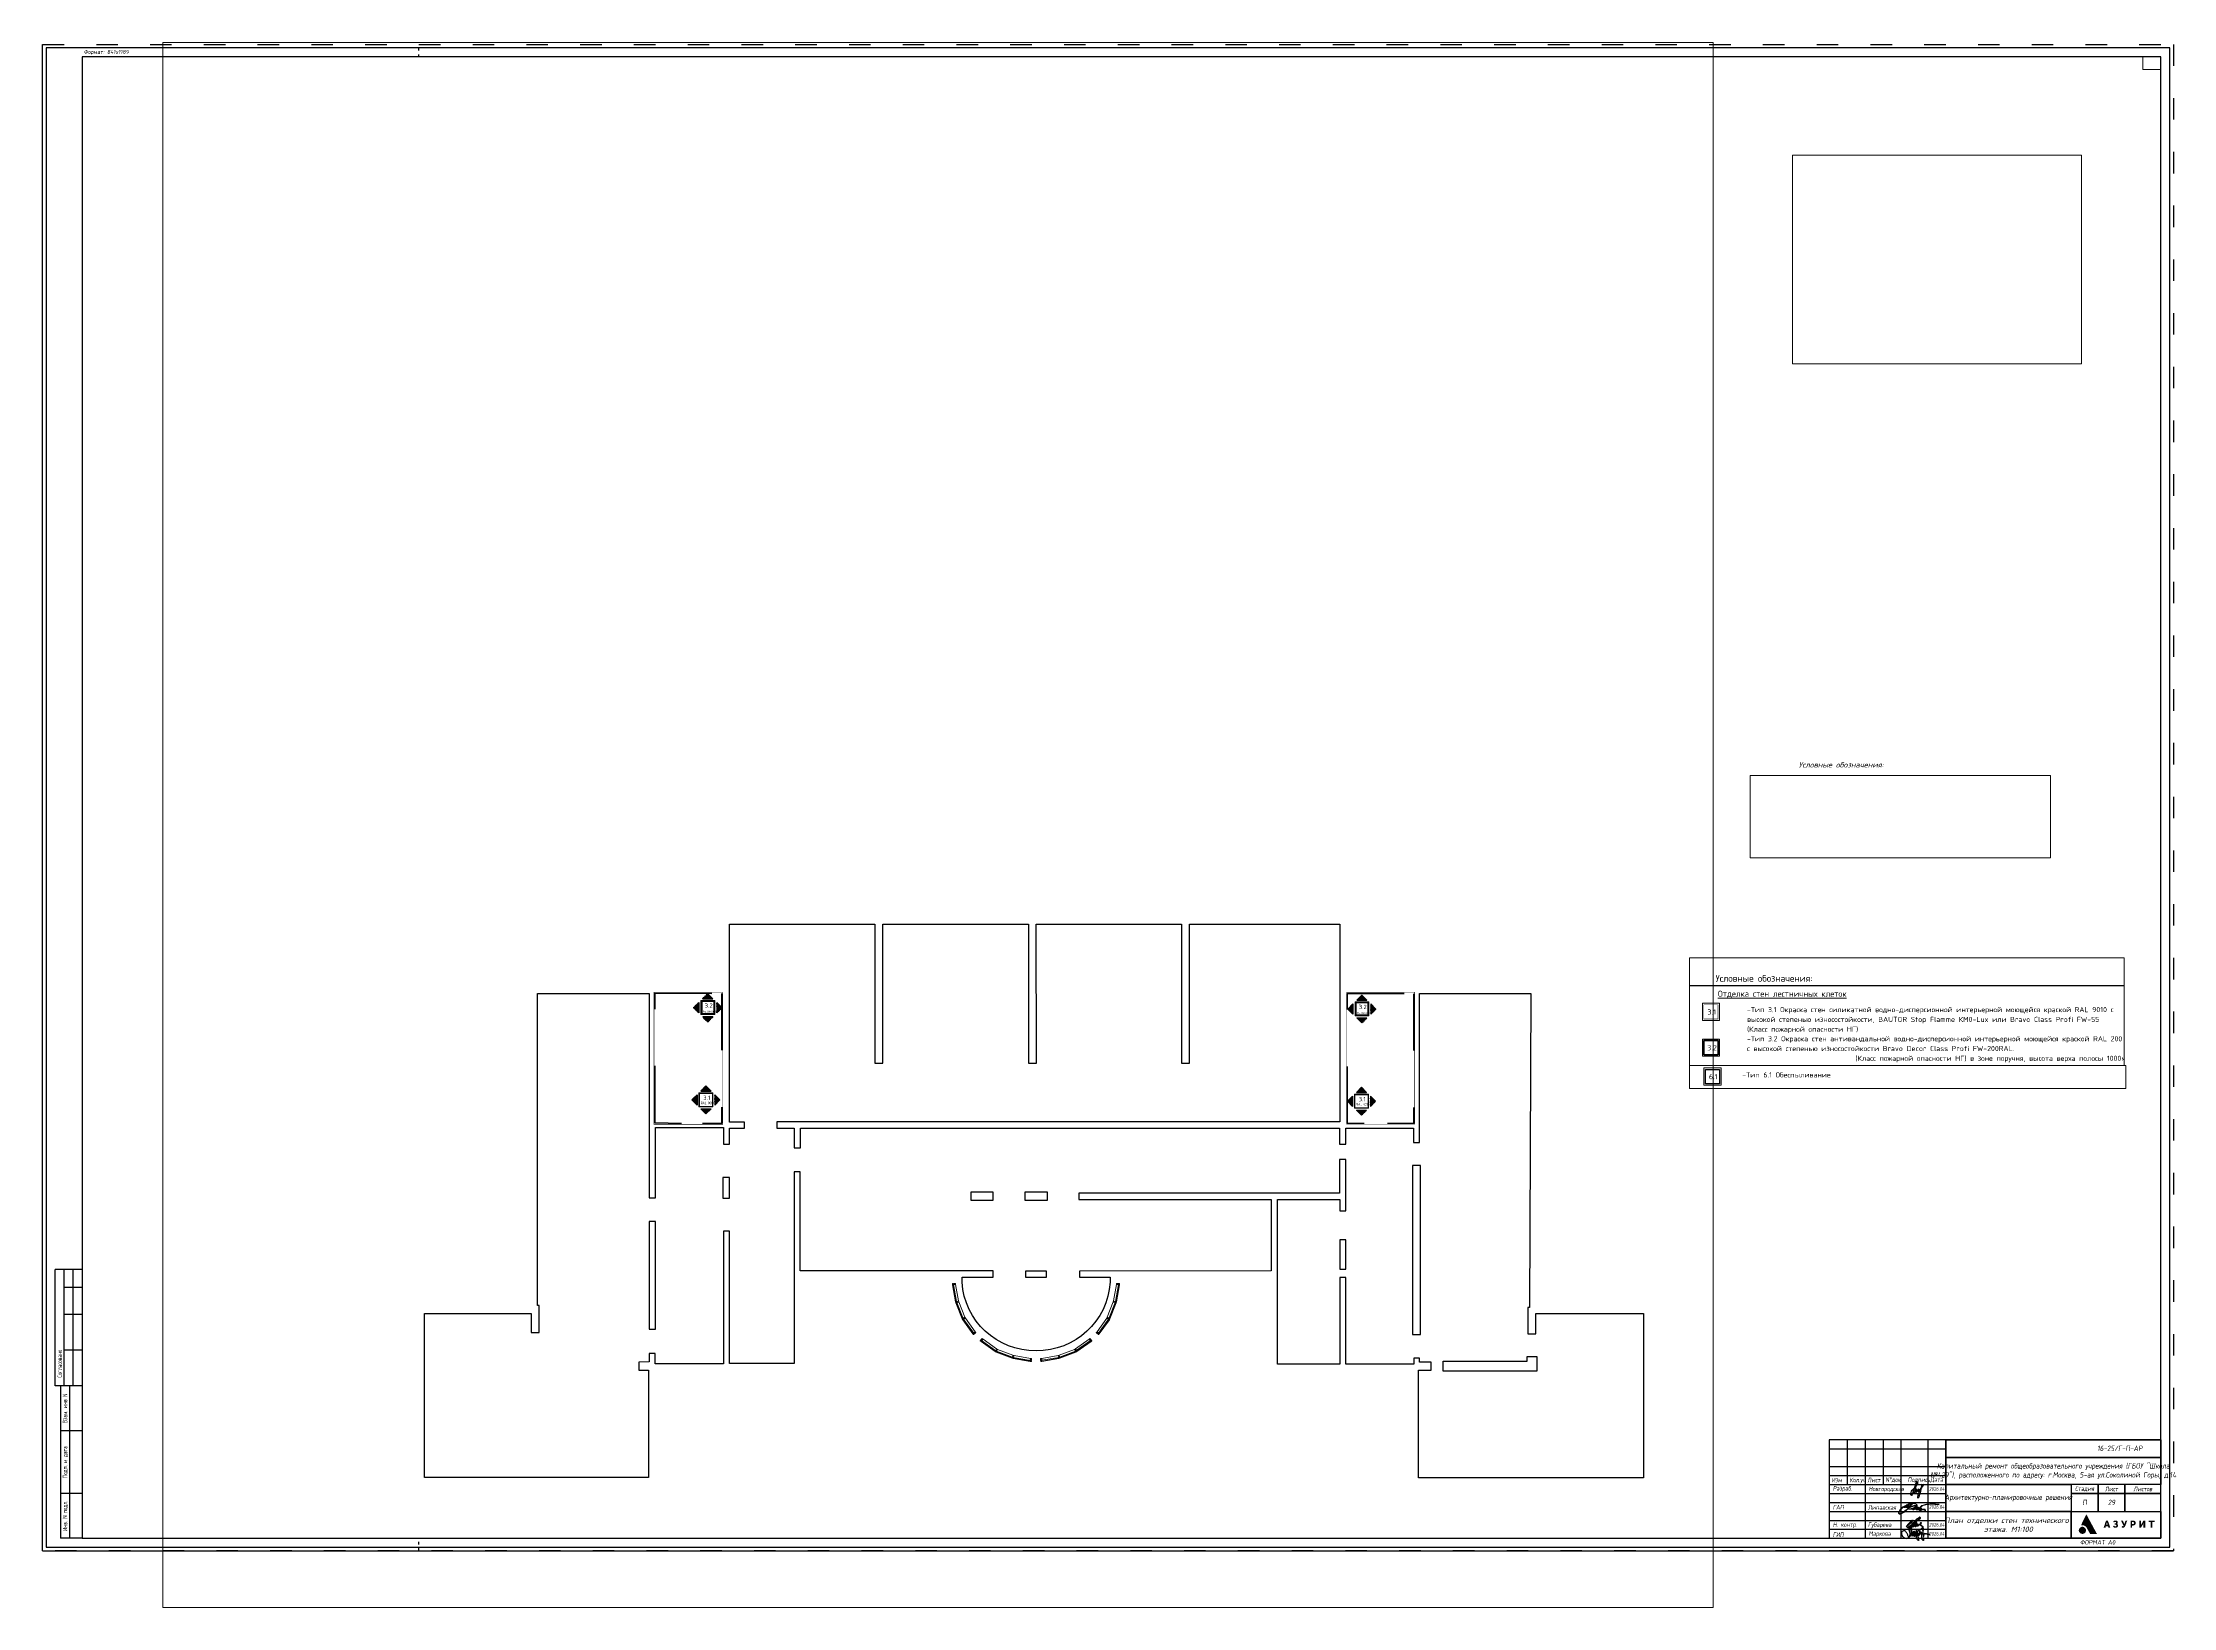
# Paper-space layout '39.стены т.этаж' of a CAD drawing. Header units: millimetres. Extents: x 265 to 1454, y -101 to 773.
# The model-space entities are those that its viewports show. They can reach past a viewport. Long polylines and large blocks are cut down to what shows.
import ezdxf
from ezdxf.enums import TextEntityAlignment as Align

# ---------------------------------------------------------------- set-up
doc = ezdxf.new("R2010")
doc.units = ezdxf.units.MM
for name, pattern in [('ACAD_ISO03W100', [30, 12, -18]), ('ADSK_Скрыто', [6, 3, -3]), ('Штрих', [6.35, 3.175, -3.175])]:
    doc.linetypes.add(name, pattern=pattern)
for name, color, linetype, lineweight in [('!!!_Отделка стен', 7, 'Continuous', 15), ('_STAMP', 250, 'Continuous', 30), ('_TEXT', 189, 'Continuous', 30), ('АР_Перегородки витражные', 152, 'Continuous', 13), ('Подписи', 5, 'Continuous', 25), ('текст', 7, 'Continuous', 15)]:
    doc.layers.add(name, color=color, linetype=linetype, lineweight=lineweight)
doc.layers.add('_RAMKA', color=7, linetype='Continuous')
doc.styles.add('ISOCPEUR', font='isocpeur.ttf', dxfattribs={"height": 800})
doc.styles.add('ISOCPEUR_8', font='isocpeur.ttf', dxfattribs={"width": 0.8, "height": 60})
doc.styles.add('ISOCPEUR_9', font='isocpeur.ttf', dxfattribs={"height": 80})
doc.styles.add('SIMPLEX', font='simplex.shx', dxfattribs={"width": 0.85, "oblique": 7})
doc.styles.add('Архитект', font='isocpeur.ttf', dxfattribs={"width": 0.8, "oblique": 8})
doc.styles.add('Архитектурный размер', font='isocpeur.ttf', dxfattribs={"width": 0.8, "oblique": 8})
doc.linetypes.add('зигзаг', pattern='A,0.00254,-5.08,[131,ltypeshp.shx,S=5.08,R=0,X=-5.08,Y=0],-10.16,[131,ltypeshp.shx,S=5.08,R=180,X=5.08,Y=0],-5.08', length=20.32254)
pattern_1 = [(335.76716334, (-69115.3163, 318510.941), (0.651582564, 1.447617495), []), (65.76716334, (-69115.3163, 318510.941), (-1.447617495, 0.651582564), [])]
pattern_2 = [(45, (0, 0), (-35.3553, 35.3553), []), (45, (35.355, 0), (-35.3553, 35.3553), [62.5, -12.5, 0, -12.5])]
pattern_3 = [(45, (183206.994, -136578.246), (-35.355339, 35.355339), []), (45, (183242.35, -136578.246), (-35.355339, 35.355339), [62.5, -12.5, 0, -12.5])]

# ---------------------------------------------------------------- blocks, each defined once
blk = doc.blocks.new('_DOP_POLE')
at = {"layer": '_STAMP'}
for p, q in [((-15, 85), (-15, 150)), ((0, 150), (-15, 150)), ((-10, 85), (-10, 150)), ((-5, 85), (-5, 150)), ((0, 150), (0, 0)), ((0, 140), (-10, 140)), ((0, 125), (-10, 125)), ((0, 105), (-10, 105)), ((0, 85), (-15, 85)), ((-12, 85), (-12, 0)), ((-7, 85), (-7, 0)), ((0, 60), (-12, 60)), ((0, 25), (-12, 25)), ((0, 0), (-12, 0))]:
    blk.add_line(p, q, dxfattribs=at)
at = {"layer": '_TEXT', "style": 'ISOCPEUR', "width": 0.7}
for s, p in [('Согласовано', (-12.5, 97.5)), ('Взам. инв N', (-9.5, 72.5)), ('Подп. и дата', (-9.5, 42.5)), ('Инв. N подл.', (-9.5, 12.5))]:
    blk.add_text(s, height=2.5, rotation=90, dxfattribs=at).set_placement(p, align=Align.MIDDLE_CENTER)
blk = doc.blocks.new('*U79')
at = {"color": 0}
for p, q in [((1172, 827), (1172, 834)), ((1182, 827), (1172, 827))]:
    blk.add_line(p, q, dxfattribs=at)
at = {"layer": '_RAMKA', "color": 253, "linetype": 'ACAD_ISO03W100', "ltscale": 0.12}
for p, q in [((210, 834), (210, 841)), ((210, 0), (210, 7))]:
    blk.add_line(p, q, dxfattribs=at)
at = {"layer": '_RAMKA', "color": 0}
for points in [[(2, 2), (1187, 2), (1187, 839), (2, 839)], [(22, 7), (1182, 7), (1182, 834), (22, 834)]]:
    blk.add_lwpolyline(points, close=True, dxfattribs=at)
at = {"layer": 'Defpoints', "color": 255}
for q in [(0, 841), (1189, 0)]:
    blk.add_line((0, 0), q, dxfattribs=at)
at = {"layer": 'Defpoints', "color": 253, "linetype": 'ACAD_ISO03W100'}
blk.add_lwpolyline([(0, 841), (1189, 841), (1189, 0), (0, 0)], close=True, dxfattribs=at)
at = {"layer": '_RAMKA'}
blk.add_blockref('_DOP_POLE', (22, 7), dxfattribs=at)
at = {"layer": '_RAMKA', "color": 8, "insert": (23, 836.5), "char_height": 2.2, "attachment_point": 4, "style": 'SIMPLEX'}
blk.add_mtext_dynamic_manual_height_columns('Формат: 841x1189', width=59.756, gutter_width=12.5, heights=[0], dxfattribs=at)
at = {"layer": '_RAMKA', "color": 8, "style": 'SIMPLEX', "oblique": 7, "width": 0.85}
blk.add_attdef('ФОРМАТ_А', (1137, 3.5), '', height=2.5, dxfattribs=at)
blk = doc.blocks.new('Логотип Азурит')
at = {"layer": '_STAMP', "linetype": 'Continuous', "true_color": 0x2a3756}
h = blk.add_hatch(color=159, dxfattribs=at)
h.dxf.hatch_style = 1
h.paths.add_polyline_path([(-39.4, 8.5), (-40, 9.6), (-40.6, 10.7), (-41.1, 11.7), (-41.6, 12.6), (-41.8, 12.9), (-41.9, 13), (-41.9, 12.9), (-42, 12.8), (-42.4, 12), (-42.8, 11.2), (-43.1, 10.5), (-43.5, 9.7), (-44.2, 8.3), (-44.5, 7.6), (-44.7, 7.1), (-44.8, 6.9), (-44.7, 6.9), (-44.5, 7), (-44.3, 7), (-44.1, 7), (-43.9, 7), (-43.7, 6.9), (-43.6, 6.9), (-43.4, 6.9), (-43.2, 6.8), (-43.1, 6.7), (-42.9, 6.7), (-42.7, 6.6), (-42.6, 6.5), (-42.4, 6.4), (-42.3, 6.3), (-42.2, 6.2), (-42, 6), (-41.9, 5.9), (-41.8, 5.8), (-41.7, 5.7), (-41.6, 5.5), (-41.3, 4.9), (-41, 4.4), (-40.6, 3.6), (-40, 2.6), (-39.8, 2.1), (-37.9, 2.1), (-36.5, 2.1), (-35.9, 2.1), (-36.5, 3.1), (-36.8, 3.8), (-37.2, 4.4), (-37.7, 5.3), (-38.2, 6.3), (-38.5, 6.9), (-38.9, 7.5)])
at = {"layer": '_STAMP', "linetype": 'Continuous', "true_color": 0x1447b7}
h = blk.add_hatch(color=162, dxfattribs=at)
h.dxf.hatch_style = 1
h.paths.add_polyline_path([(-42.1, 4.2), (-42.1, 4.4), (-42.1, 4.6), (-42.2, 4.8), (-42.3, 4.9), (-42.4, 5.1), (-42.5, 5.3), (-42.6, 5.4), (-42.7, 5.5), (-42.8, 5.6), (-42.9, 5.7), (-43.1, 5.9), (-43.4, 6), (-43.6, 6), (-43.9, 6.1), (-44.2, 6.1), (-44.4, 6.1), (-44.5, 6), (-44.7, 6), (-44.9, 5.9), (-45, 5.8), (-45.2, 5.7), (-45.4, 5.6), (-45.5, 5.5), (-45.6, 5.3), (-45.7, 5.2), (-45.8, 5), (-45.9, 4.9), (-46, 4.7), (-46, 4.5), (-46.1, 4.3), (-46.1, 4.1), (-46.1, 3.9), (-46, 3.7), (-46, 3.5), (-45.9, 3.4), (-45.9, 3.2), (-45.8, 3.1), (-45.7, 3), (-45.6, 2.9), (-45.5, 2.8), (-45.4, 2.7), (-45.3, 2.6), (-45.2, 2.5), (-45.1, 2.4), (-45, 2.3), (-44.8, 2.3), (-44.7, 2.2), (-44.6, 2.2), (-44.4, 2.2), (-44.3, 2.1), (-44.1, 2.1), (-43.8, 2.1), (-43.6, 2.2), (-43.3, 2.3), (-43.1, 2.4), (-42.9, 2.5), (-42.7, 2.7), (-42.6, 2.8), (-42.4, 3), (-42.3, 3.1), (-42.3, 3.3), (-42.2, 3.5), (-42.1, 3.7), (-42.1, 3.8), (-42.1, 4)])
at = {"layer": '_STAMP', "linetype": 'Continuous', "true_color": 0x2a3756}
h = blk.add_hatch(color=159, dxfattribs=at)
h.dxf.hatch_style = 1
h.paths.add_polyline_path([(-29.3, 7.9), (-29.6, 8.8), (-29.9, 9.5), (-30.4, 9.5), (-30.9, 9.5), (-30.9, 9.4), (-31.3, 8.4), (-31.6, 7.3), (-32, 6.3), (-32.2, 5.6), (-32.1, 5.6), (-31.7, 5.6), (-31.2, 5.6), (-31.1, 6), (-31, 6.4), (-30.4, 6.4), (-29.8, 6.4), (-29.6, 6), (-29.5, 5.6), (-29, 5.6), (-28.5, 5.6), (-28.6, 5.8), (-28.9, 6.8)])
h.paths.add_polyline_path([(-30.8, 7.2), (-30.7, 7.3), (-30.6, 7.9), (-30.4, 8.4), (-30.4, 8.6), (-30.4, 8.7), (-30.4, 8.6), (-30.3, 8.4), (-30.2, 8.1), (-30.1, 7.7), (-30, 7.3), (-30, 7.2), (-30.4, 7.2)], flags=16)
h = blk.add_hatch(color=159, dxfattribs=at)
h.dxf.hatch_style = 1
h.paths.add_polyline_path([(-24.4, 7.3), (-24.5, 7.4), (-24.6, 7.5), (-24.7, 7.6), (-24.8, 7.6), (-24.7, 7.7), (-24.6, 7.8), (-24.5, 7.9), (-24.5, 8), (-24.4, 8.1), (-24.3, 8.2), (-24.3, 8.3), (-24.3, 8.3), (-24.3, 8.5), (-24.3, 8.7), (-24.3, 8.7), (-24.3, 8.8), (-24.4, 9), (-24.5, 9.1), (-24.6, 9.3), (-24.8, 9.4), (-24.9, 9.5), (-25.1, 9.5), (-25.3, 9.6), (-25.6, 9.6), (-25.7, 9.6), (-25.9, 9.6), (-26.1, 9.6), (-26.2, 9.5), (-26.4, 9.5), (-26.5, 9.4), (-26.7, 9.3), (-26.8, 9.2), (-26.9, 9.2), (-26.8, 9), (-26.6, 8.7), (-26.5, 8.5), (-26.5, 8.5), (-26.5, 8.5), (-26.3, 8.6), (-26.2, 8.7), (-26.1, 8.7), (-25.9, 8.8), (-25.8, 8.8), (-25.7, 8.8), (-25.6, 8.8), (-25.5, 8.8), (-25.5, 8.7), (-25.4, 8.7), (-25.3, 8.6), (-25.3, 8.6), (-25.3, 8.5), (-25.3, 8.4), (-25.3, 8.3), (-25.3, 8.2), (-25.4, 8.1), (-25.4, 8.1), (-25.4, 8.1), (-25.5, 8), (-25.6, 8), (-25.8, 8), (-26.1, 8), (-26.1, 7.6), (-26.1, 7.2), (-25.8, 7.2), (-25.5, 7.2), (-25.5, 7.2), (-25.4, 7.2), (-25.3, 7.2), (-25.3, 7.1), (-25.2, 7.1), (-25.2, 7), (-25.2, 7), (-25.2, 6.9), (-25.2, 6.8), (-25.2, 6.7), (-25.2, 6.6), (-25.2, 6.6), (-25.3, 6.5), (-25.3, 6.5), (-25.4, 6.5), (-25.4, 6.4), (-25.5, 6.4), (-25.7, 6.4), (-25.8, 6.4), (-25.9, 6.4), (-26, 6.4), (-26.2, 6.5), (-26.3, 6.6), (-26.4, 6.7), (-26.5, 6.8), (-26.8, 6.5), (-26.9, 6.3), (-27, 6.2), (-27, 6.1), (-27, 6.1), (-26.9, 6.1), (-26.8, 6), (-26.6, 5.8), (-26.4, 5.7), (-26.2, 5.6), (-26, 5.6), (-25.8, 5.6), (-25.5, 5.6), (-25.3, 5.6), (-25.1, 5.6), (-25, 5.7), (-24.9, 5.7), (-24.7, 5.8), (-24.6, 5.9), (-24.5, 5.9), (-24.4, 6), (-24.4, 6.1), (-24.3, 6.2), (-24.3, 6.4), (-24.2, 6.5), (-24.2, 6.7), (-24.2, 6.8), (-24.2, 6.9), (-24.2, 7.1), (-24.3, 7.2), (-24.3, 7.3)])
h = blk.add_hatch(color=159, dxfattribs=at)
h.dxf.hatch_style = 1
h.paths.add_polyline_path([(-19.6, 8), (-19.4, 8.7), (-19.1, 9.2), (-19, 9.5), (-19.2, 9.5), (-19.5, 9.5), (-20, 9.5), (-20, 9.4), (-20.3, 8.7), (-20.6, 7.8), (-20.6, 7.7), (-20.7, 7.6), (-20.7, 7.6), (-20.7, 7.7), (-20.8, 8), (-21, 8.4), (-21.3, 9.1), (-21.5, 9.5), (-22.1, 9.5), (-22.6, 9.5), (-22.4, 9.2), (-21.9, 8.2), (-21.3, 7.1), (-21.1, 6.6), (-21.1, 6.6), (-21.1, 6.5), (-21.1, 6.5), (-21.2, 6.4), (-21.3, 6.4), (-21.4, 6.4), (-21.5, 6.4), (-21.5, 6.4), (-21.6, 6.4), (-21.7, 6.5), (-21.8, 6.5), (-21.9, 6.5), (-21.9, 6.4), (-22.1, 6), (-22.2, 5.9), (-22.2, 5.8), (-22.1, 5.8), (-21.9, 5.7), (-21.8, 5.6), (-21.7, 5.6), (-21.5, 5.6), (-21.3, 5.6), (-21.1, 5.6), (-21, 5.6), (-20.9, 5.7), (-20.8, 5.7), (-20.7, 5.8), (-20.6, 5.8), (-20.6, 5.9), (-20.5, 6), (-20.3, 6.2), (-20.3, 6.4), (-20.2, 6.5), (-19.9, 7.3)])
h = blk.add_hatch(color=159, dxfattribs=at)
h.dxf.hatch_style = 1
h.paths.add_polyline_path([(-14.5, 7.5), (-14.4, 7.6), (-14.4, 7.7), (-14.3, 8), (-14.3, 8.2), (-14.3, 8.4), (-14.4, 8.6), (-14.4, 8.8), (-14.5, 8.9), (-14.6, 9), (-14.6, 9.1), (-14.7, 9.2), (-14.8, 9.3), (-14.9, 9.4), (-15.1, 9.4), (-15.2, 9.5), (-15.3, 9.5), (-15.5, 9.5), (-16.3, 9.5), (-17.2, 9.5), (-17.2, 7.6), (-17.2, 5.6), (-16.7, 5.6), (-16.3, 5.6), (-16.3, 6.2), (-16.3, 6.8), (-15.9, 6.8), (-15.6, 6.8), (-15.4, 6.9), (-15.2, 6.9), (-15, 7), (-14.8, 7.1), (-14.7, 7.2), (-14.6, 7.4)])
h.paths.add_polyline_path([(-15.6, 7.7), (-15.7, 7.7), (-16, 7.7), (-16.3, 7.7), (-16.3, 8.2), (-16.3, 8.7), (-15.9, 8.7), (-15.6, 8.7), (-15.6, 8.7), (-15.5, 8.7), (-15.4, 8.6), (-15.4, 8.5), (-15.3, 8.4), (-15.3, 8.4), (-15.3, 8.2), (-15.3, 8.1), (-15.3, 8), (-15.3, 7.9), (-15.4, 7.9), (-15.4, 7.8), (-15.4, 7.8), (-15.5, 7.7)], flags=16)
h = blk.add_hatch(color=159, dxfattribs=at)
h.dxf.hatch_style = 1
h.paths.add_polyline_path([(-10.1, 7.8), (-10, 8), (-9.9, 8.1), (-9.9, 7.9), (-10, 7.5), (-10, 6.7), (-10, 5.6), (-9.5, 5.6), (-9, 5.6), (-9, 7.6), (-9, 9.5), (-9.5, 9.5), (-10, 9.5), (-10.4, 8.9), (-10.8, 8.1), (-11, 7.8), (-11.3, 7.3), (-11.4, 7.1), (-11.4, 7), (-11.4, 7.3), (-11.4, 7.8), (-11.4, 8.6), (-11.4, 9.5), (-11.9, 9.5), (-12.3, 9.5), (-12.3, 7.6), (-12.3, 5.6), (-11.9, 5.6), (-11.4, 5.6), (-11.2, 5.9), (-10.6, 6.9), (-10.3, 7.4)])
h = blk.add_hatch(color=159, dxfattribs=at)
h.dxf.hatch_style = 1
h.paths.add_polyline_path([(-3.7, 9.1), (-3.7, 9.5), (-5.4, 9.5), (-7.1, 9.5), (-7.1, 9.1), (-7.1, 8.7), (-6.5, 8.7), (-5.9, 8.7), (-5.9, 7.2), (-5.9, 5.6), (-5.4, 5.6), (-5, 5.6), (-5, 7.2), (-5, 8.7), (-4.3, 8.7), (-3.7, 8.7)])
blk = doc.blocks.new('подпись Липавская')
at = {"color": 162, "lineweight": 18, "true_color": 0x0034d1}
for points, knots in [([(2.4, -0.6), (1.9, -1.1), (1.5, -1.5), (0.6, -2.3), (0.2, -2.6), (-0.4, -3.1), (-0.8, -3.3), (-1.5, -3.6), (-1.9, -3.7), (-2.4, -3.8), (-2.6, -3.8), (-2.9, -3.6), (-3, -3.5), (-3.1, -3.2), (-3, -3.1), (-3, -2.6), (-2.9, -2.3), (-2.6, -1.9), (-2.5, -1.7), (-2, -1), (-1.6, -0.6), (-0.8, 0.1), (-0.4, 0.4), (0.6, 0.9), (1, 1.2), (1.6, 1.4), (1.6, 1.4), (1.7, 1.5)], [1.927995, 1.927995, 1.927995, 1.927995, 2.162861, 2.162861, 2.342684, 2.342684, 2.481252, 2.481252, 2.589465, 2.589465, 2.644352, 2.644352, 2.684993, 2.684993, 2.725633, 2.725633, 2.816518, 2.816518, 2.907403, 2.907403, 3.101021, 3.101021, 3.294638, 3.294638, 3.488255, 3.488255, 3.514244, 3.514244, 3.514244, 3.514244]), ([(1.5, 0.1), (1.6, 0.1), (1.8, 0.1), (2, 0.2), (2.1, 0.3), (2.5, 0.4), (2.7, 0.6), (3, 0.7)], [0.9055552, 0.9055552, 0.9055552, 0.9055552, 0.9629326, 0.9629326, 1.02031, 1.02031, 1.1239395, 1.1239395, 1.1239395, 1.1239395]), ([(6.8, 0.3), (6.6, 0.1), (6.3, 0), (5.8, -0.3), (5.5, -0.5), (5, -0.7), (4.7, -0.8), (4.2, -1), (4, -1), (3.6, -1.1), (3.4, -1.1), (3, -1.1), (2.8, -1.1), (2.6, -1), (2.5, -1), (2.4, -0.8), (2.3, -0.7), (2.4, -0.6)], [4.3062538, 4.3062538, 4.3062538, 4.3062538, 4.4138757, 4.4138757, 4.5214976, 4.5214976, 4.6291196, 4.6291196, 4.7090277, 4.7090277, 4.7729116, 4.7729116, 4.8231548, 4.8231548, 4.8495834, 4.8495834, 4.87234, 4.87234, 4.87234, 4.87234]), ([(2.8, -0.2), (3.1, 0.1), (3.6, 0.3), (4.3, 0.6), (4.6, 0.7), (5.2, 0.9), (5.6, 0.9), (6.2, 1), (6.5, 1), (6.8, 1)], [4.9347748, 4.9347748, 4.9347748, 4.9347748, 5.0568055, 5.0568055, 5.1788362, 5.1788362, 5.3146558, 5.3146558, 5.3908243, 5.3908243, 5.3908243, 5.3908243]), ([(5.1, 2.3), (5.5, 2.3), (5.9, 2.2), (6.5, 2), (6.7, 2), (7.1, 1.6), (7.3, 1.3), (7.3, 1), (7.2, 0.9), (7.2, 0.8)], [3.9400756, 3.9400756, 3.9400756, 3.9400756, 4.077799, 4.077799, 4.1515227, 4.1515227, 4.2252463, 4.2252463, 4.2499379, 4.2499379, 4.2499379, 4.2499379]), ([(7.2, 0.8), (7.3, 0.7), (7.3, 0.5), (7.3, 0.3), (7.3, 0.2), (7.3, 0), (7.2, 0), (7.2, 0)], [5.43291642, 5.43291642, 5.43291642, 5.43291642, 5.46279586, 5.46279586, 5.4926753, 5.4926753, 5.50331351, 5.50331351, 5.50331351, 5.50331351]), ([(7.2, 0), (7.4, 0), (7.5, 0), (7.8, 0), (8, 0), (8.2, -0.2), (8.3, -0.3), (8.3, -0.4)], [6.0978529, 6.0978529, 6.0978529, 6.0978529, 6.1425729, 6.1425729, 6.1872929, 6.1872929, 6.2036694, 6.2036694, 6.2036694, 6.2036694]), ([(8.7, -0.5), (8.8, -0.1), (9.2, 0.3), (9.8, 0.8), (10.2, 1.1), (11, 1.4), (11.4, 1.5), (12.7, 1.7), (13.6, 1.8), (15, 1.9), (15.7, 1.9), (16.8, 1.9), (17.2, 1.9), (18, 1.8), (18.5, 1.8), (19.2, 1.7), (19.4, 1.7), (19.7, 1.7)], [7.769656, 7.769656, 7.769656, 7.769656, 7.921996, 7.921996, 8.074335, 8.074335, 8.226675, 8.226675, 8.542229, 8.542229, 8.775159, 8.775159, 8.93404, 8.93404, 9.09292, 9.09292, 9.186254, 9.186254, 9.186254, 9.186254]), ([(6.6, -0.7), (6.5, -0.8), (6.4, -0.9), (6, -1.1), (5.7, -1.3), (5.4, -1.4), (5.3, -1.4), (5.2, -1.4), (5.1, -1.4), (5, -1.4), (5, -1.4), (4.9, -1.4), (4.8, -1.3), (4.8, -1.1), (4.8, -1.1), (4.9, -1), (4.9, -1), (4.9, -0.9), (5, -0.9), (5.1, -0.8), (5.3, -0.7), (5.5, -0.6), (5.6, -0.5), (5.9, -0.4), (6, -0.3), (6.3, -0.3), (6.3, -0.3), (6.4, -0.2)], [5.5967371, 5.5967371, 5.5967371, 5.5967371, 5.6654435, 5.6654435, 5.7341498, 5.7341498, 5.7599769, 5.7599769, 5.7754743, 5.7754743, 5.7848694, 5.7848694, 5.7920528, 5.7920528, 5.7992363, 5.7992363, 5.8064198, 5.8064198, 5.8255794, 5.8255794, 5.8652806, 5.8652806, 5.9049817, 5.9049817, 5.9720452, 5.9720452, 5.9983972, 5.9983972, 5.9983972, 5.9983972]), ([(7.7, -1.2), (7.7, -1.3), (7.6, -1.3), (7.4, -1.4), (7.3, -1.5), (7.1, -1.5), (7, -1.5), (6.9, -1.4), (6.9, -1.4), (6.8, -1.3), (6.8, -1.2), (6.8, -1.1), (6.8, -1), (6.9, -0.9), (6.9, -0.9), (7, -0.8), (7.1, -0.7), (7.4, -0.6), (7.6, -0.5), (7.7, -0.5)], [6.3030834, 6.3030834, 6.3030834, 6.3030834, 6.3311025, 6.3311025, 6.3581066, 6.3581066, 6.3684891, 6.3684891, 6.3749758, 6.3749758, 6.3814625, 6.3814625, 6.3879491, 6.3879491, 6.4022384, 6.4022384, 6.4305971, 6.4305971, 6.4944159, 6.4944159, 6.4944159, 6.4944159]), ([(8.6, -1.2), (8.5, -1.3), (8.4, -1.3), (8.3, -1.4), (8.2, -1.4), (8.1, -1.5), (8, -1.5), (7.9, -1.4), (7.8, -1.4), (7.7, -1.3), (7.7, -1.3), (7.7, -1.2)], [6.63437936, 6.63437936, 6.63437936, 6.63437936, 6.65591892, 6.65591892, 6.6718971, 6.6718971, 6.68234273, 6.68234273, 6.6889962, 6.6889962, 6.69151939, 6.69151939, 6.69151939, 6.69151939]), ([(9.7, -1.1), (9.9, -1.1), (10.3, -1), (11, -1), (11.3, -1), (11.8, -1.2), (11.9, -1.4), (12.1, -1.8), (12, -2.1), (11.8, -2.3), (11.7, -2.4), (11.3, -2.5), (11.2, -2.5), (10.6, -2.5), (10.3, -2.5), (9.7, -2.3), (9.5, -2.2), (9.1, -2), (8.9, -1.9), (8.6, -1.5), (8.6, -1.4), (8.6, -1.2)], [7.0162906, 7.0162906, 7.0162906, 7.0162906, 7.0993883, 7.0993883, 7.1824861, 7.1824861, 7.2545595, 7.2545595, 7.301037, 7.301037, 7.3475144, 7.3475144, 7.3939919, 7.3939919, 7.486045, 7.486045, 7.578098, 7.578098, 7.6546435, 7.6546435, 7.6967383, 7.6967383, 7.6967383, 7.6967383]), ([(9.2, -0.6), (9.2, -0.6), (9.3, -0.6), (9.5, -0.5), (9.5, -0.5), (9.6, -0.5), (9.7, -0.6), (9.8, -0.8), (9.8, -0.8), (9.8, -0.9), (9.8, -1), (9.8, -1), (9.7, -1.1), (9.7, -1.1)], [6.85701628, 6.85701628, 6.85701628, 6.85701628, 6.88166544, 6.88166544, 6.8944683, 6.8944683, 6.90289754, 6.90289754, 6.91132677, 6.91132677, 6.91975601, 6.91975601, 6.93200035, 6.93200035, 6.93200035, 6.93200035])]:
    blk.add_open_spline(points, degree=3, knots=knots, dxfattribs=at)
blk.add_spline([(0, 0), (0, -0.1), (0.3, -0.2), (0.8, 0), (1.4, 0.3), (1.9, 0.6), (2.3, 0.9), (2.7, 1.2), (2.9, 1.5), (3, 1.7), (3, 1.9), (2.7, 1.9), (2.4, 1.7), (1.8, 1.3), (1.5, 1), (1.2, 0.5), (1.1, 0.1), (1.2, -0.1), (1.6, -0.2), (2.1, 0), (2.5, 0.2), (2.9, 0.4), (3.5, 0.7), (4.1, 1.2), (4.6, 1.8), (4.8, 2.1), (4.9, 2.3), (4.5, 2.1), (4.1, 1.7), (3.7, 1.3), (3.1, 0.5), (2.4, -0.2), (1.7, -1), (0.7, -1.8), (-0.1, -2.5), (-1.4, -3.3), (-2.7, -3.4), (-2.7, -2.6), (-2.3, -1.8), (-1.6, -1), (-0.5, -0.1), (1, 0.8), (2, 1.3), (3.5, 1.8), (4.9, 2), (5.9, 2), (6.5, 1.8), (6.9, 1.5), (7, 1.1), (6.6, 0.4), (5.7, -0.1), (4.4, -0.6), (3.4, -0.9), (2.6, -0.8), (3.8, 0.1), (4.9, 0.5), (6.3, 0.7), (7.1, 0.5), (7, 0.1), (6.8, -0.2), (6.4, -0.5), (5.9, -0.9), (5, -1.2), (5.4, -0.9), (5.6, -0.8), (5.9, -0.6), (6.2, -0.5), (6.9, -0.3), (7.6, -0.2), (8, -0.4), (8.1, -0.4), (8, -0.6), (7.7, -1), (7.3, -1.2), (7, -1.2), (7.2, -1), (7.4, -0.9), (7.8, -0.7), (8.1, -0.6), (8.4, -0.6), (8.5, -0.7), (8.4, -1.1), (8.2, -1.2), (8, -1.2), (8, -1), (8.2, -0.9), (8.7, -0.9), (9, -0.9), (9.6, -0.8), (9.4, -1.1), (10.8, -1.2), (11.7, -1.6), (11.8, -1.9), (10.3, -2.2), (9.5, -1.9), (8.9, -1.5), (8.8, -0.7), (9.2, -0.1), (9.8, 0.5), (10.7, 1), (12.2, 1.4), (13.8, 1.6), (15.5, 1.7), (16.6, 1.7), (17.2, 1.6), (18.3, 1.6), (19.6, 1.4)], degree=3, dxfattribs=at)
for points in [[(0.2, 0.1), (0.5, 0.1), (0.6, 0.2), (0.9, 0.3)], [(1.6, 0.7), (1.9, 0.9), (2.1, 1), (2.3, 1.2)], [(2, 1.1), (1.8, 0.9), (1.7, 0.8), (1.6, 0.7)], [(3.3, 0.4), (3.1, 0.2), (3, 0), (2.8, -0.2)], [(3.2, 2), (3.6, 2), (3.9, 2.1), (4.2, 2.2)], [(8.3, -0.4), (8.4, -0.4), (8.6, -0.4), (8.7, -0.5)]]:
    blk.add_open_spline(points, degree=3, dxfattribs=at)
blk = doc.blocks.new('A$C87e5faed')
at = {"color": 172, "true_color": 0x1616e3}
for p, q in [((4.5, 4), (1.3, 0.4)), ((1.3, 0.4), (4.4, 3.1)), ((1.3, 0.4), (4.4, 3)), ((4.5, 3.9), (1.4, 0.4)), ((2.7, -0.6), (4.6, 1.4)), ((2.8, -0.6), (4.6, 1.3)), ((3.9, 0), (3.2, -0.6)), ((3.9, 0), (4, 0.1)), ((4, 0.1), (4.6, 0.7)), ((4.1, 0.2), (4.6, 0.6)), ((4.5, 3.2), (4.7, 3.4)), ((4.5, 3.1), (4.7, 3.3)), ((4.6, 1.4), (5.1, 1.9)), ((4.6, 1.4), (4.9, 1.8)), ((4.6, 0.5), (4.6, 0.3)), ((4.6, 0.3), (4.8, 0.2)), ((4.7, 0.7), (7.2, 2.9)), ((4.9, 1.3), (4.7, 0.9)), ((4.7, 0.7), (4.7, 0.6)), ((4.7, 0.6), (4.7, 0.3)), ((4.7, 0.3), (4.8, 0.3)), ((4.8, 0.8), (7.2, 3)), ((5, 1.3), (4.8, 0.8)), ((4.8, 0.3), (5.3, 0.4)), ((4.8, 0.2), (5.3, 0.4)), ((4.8, 0.2), (5.3, 0.4)), ((7.2, 3), (5, 1.3)), ((7.1, 3), (5, 1.3)), ((5.1, 2), (7.4, 4.8)), ((5.2, 2.1), (7.4, 4.8)), ((5.3, 0.4), (7.5, 2)), ((5.3, 0.4), (6.5, 1.2)), ((6.7, 1.4), (6.2, 0.8)), ((6.5, 1.2), (6.2, 0.8)), ((6.7, 1.4), (7.6, 2)), ((6.7, 0.6), (7.1, 0.9)), ((7.5, 2), (6.8, 1.5)), ((6.8, 0.5), (7.2, 1)), ((6.9, 1.5), (6.9, 1.5)), ((7.8, 1.8), (7.1, 0.9)), ((7.2, 1), (8, 1.7)), ((7.9, 1.7), (7.2, 1)), ((7.2, 1), (7.3, 0.8)), ((7.3, 1), (8, 1.6)), ((7.4, 0.9), (7.3, 1)), ((7.3, 0.8), (7.5, 0.8)), ((7.4, 4.8), (8.7, 5.6)), ((7.4, 4.8), (8.7, 5.6)), ((7.4, 0.9), (7.5, 0.9)), ((7.5, 2), (7.6, 2)), ((7.5, 0.8), (7.8, 0.9)), ((7.5, 0.9), (7.8, 0.9)), ((7.8, 0.9), (9, 1.7)), ((7.8, 0.9), (9.1, 1.6)), ((9.2, 1.5), (10.5, 0.4)), ((9.2, 1.4), (10.5, 0.4)), ((9.7, 2.6), (9.6, 2.6)), ((9.7, 2.5), (9.6, 2.5)), ((9.8, 2.5), (9.7, 2.6)), ((9.7, 2.5), (9.7, 2.5)), ((3, -0.7), (2.7, -0.6)), ((3, -0.7), (2.8, -0.6)), ((3.2, -0.6), (3, -0.7)), ((3.3, -0.6), (3, -0.7)), ((3.9, 0), (3.3, -0.6)), ((10.2, -0.7), (7.3, -2.5)), ((10.2, -0.8), (7.3, -2.6))]:
    blk.add_line(p, q, dxfattribs=at)
for points in [[(3.9, 0), (3.1, -0.2), (2.4, -0.3), (2.1, -0.3), (2.1, -0.1), (2.4, 0.2), (4.5, 1.6)], [(4, 0.1), (3.1, -0.2), (2.4, -0.3), (2.2, -0.2), (2.2, -0.1), (2.5, 0.2), (4.5, 1.6), (4.6, 1.4)], [(4.6, 0.5), (4.2, 0.1), (4, 0.1)], [(4.6, 0.6), (4.6, 0.5), (4.2, 0.2), (4.1, 0.2)], [(4.5, 3.1), (4.4, 2.2), (4.6, 1.6)], [(4.4, 3), (4.4, 2.2), (4.5, 1.6)], [(4.6, 1.6), (5.1, 2)], [(4.6, 1.6), (4.9, 1.8)], [(4.6, 1.6), (4.6, 1.4)], [(4.6, 1.4), (4.7, 0.9)], [(4.6, 1.3), (4.7, 0.9), (4.6, 0.7)]]:
    blk.add_lwpolyline(points, dxfattribs=at)
for points in [[(4.7, 3.3), (5.1, 3.7, 0.664719), (5, 3.9, 0.116051), (4.6, 3.6, 0.12803), (4.5, 3.4), (4.4, 3.1)], [(4.7, 3.4), (5.1, 3.7, 0.620604), (5, 3.8, 0.116009), (4.7, 3.6, 0.126024), (4.5, 3.3), (4.5, 3.2)], [(5.1, 1.9), (5.4, 2.1), (9.2, 5.1, 0.828646), (8.7, 5.6)], [(5.2, 2.1), (5.4, 2.2), (9.1, 5.1, 0.817588), (8.7, 5.6)]]:
    blk.add_lwpolyline(points, format="xyb", dxfattribs=at)
for centre, radius, start, end in [((6.4, 0.7), 0.164, 144.8899, 225.505), ((6.4, 0.7), 0.222, 144.8899, 225.505), ((6.5, 0.9), 0.486, 237.4946, 304.5474), ((6.5, 0.9), 0.428, 237.4946, 304.5474), ((7.2, 2.9), 0.0636, 335.3486, 107.8343), ((7.9, 1.7), 0.131, 327.1495, 150.1539), ((7.9, 1.7), 0.0731, 327.1495, 150.1539), ((9.7, 1.9), 0.682, 96.4472, 194.9902), ((9.7, 1.9), 0.624, 96.4472, 193.5642), ((8.4, 3), 1.49, 299.157, 339.3007), ((8.4, 3), 1.44, 299.6881, 338.4776), ((9.7, 1.9), 0.624, 199.0634, 220.3111), ((9.7, 1.9), 0.682, 200.0512, 220.3111), ((9.9, -0.1), 0.707, 295.4048, 36.3986), ((9.9, -0.1), 0.765, 295.4048, 36.3986)]:
    blk.add_arc(centre, radius, start, end, dxfattribs=at)
blk = doc.blocks.new('Маркова')
at = {"layer": 'Подписи'}
for points in [[(44384.16, 26837.52), (44384.02, 26837.95), (44383.86, 26838.46), (44383.67, 26838.92), (44383.36, 26839.36), (44382.92, 26839.82), (44382.37, 26840.02), (44381.91, 26839.87), (44381.53, 26839.53), (44381.38, 26839.14), (44381.38, 26838.69), (44381.61, 26838.16), (44381.82, 26837.83), (44382.25, 26837.39), (44382.84, 26837.07), (44383.53, 26837.07), (44383.96, 26837.22), (44384.63, 26837.82), (44384.75, 26838.6), (44384.75, 26839.25), (44384.75, 26840.2), (44384.75, 26840.92)], [(44384.96, 26840.5), (44384.84, 26841), (44384.62, 26841.2), (44384.35, 26841.2), (44384.24, 26840.96), (44384.24, 26840.55), (44384.41, 26840.01), (44384.62, 26839.21), (44384.92, 26838.49), (44385.18, 26837.92), (44385.36, 26839.06), (44385.43, 26839.91), (44385.43, 26840.64), (44385.43, 26840.89), (44385.19, 26840.95), (44385.19, 26840.77), (44385.34, 26839.78), (44385.66, 26838.18), (44385.84, 26837.88), (44386.06, 26838.38), (44386.19, 26839.11), (44386.19, 26839.42), (44385.86, 26839.42), (44385.74, 26839.02), (44385.85, 26838.57), (44386.16, 26838.35), (44386.41, 26838.02), (44386.59, 26837.89), (44386.84, 26838.65), (44386.91, 26839.29), (44386.72, 26839.71), (44386.37, 26839.83), (44386.03, 26839.65), (44385.9, 26839.34), (44386.01, 26838.87), (44386.13, 26838.49), (44386.23, 26838.35), (44386.53, 26838.44), (44386.8, 26838.81), (44386.69, 26839.42), (44386.69, 26838.93), (44386.91, 26838.2), (44387.08, 26838.02), (44387.16, 26837.94), (44387.37, 26838.08), (44387.53, 26839.05), (44387.42, 26839.79), (44387.17, 26840.7), (44387.77, 26837.87), (44387.91, 26837.45), (44388.05, 26836.95), (44388.14, 26836.54), (44388.14, 26836.2), (44387.88, 26836.28), (44387.54, 26836.8), (44387.3, 26837.47), (44387.19, 26838.24), (44387.19, 26838.85), (44387.56, 26839.4), (44387.69, 26839.4), (44387.84, 26838.89), (44387.99, 26838.52), (44388.2, 26838.24), (44388.31, 26838.24), (44388.45, 26838.62), (44388.56, 26839.33), (44388.56, 26839.82), (44388.99, 26838.58), (44388.84, 26839.38), (44388.96, 26839.55), (44389.15, 26839.24), (44389.31, 26838.93), (44389.48, 26838.73), (44389.74, 26839.03), (44389.9, 26839.65), (44390, 26840.29), (44389.86, 26841.59), (44389.69, 26841.82), (44389.56, 26841.68), (44389.56, 26841.3), (44389.7, 26840.31), (44389.89, 26838.82), (44389.99, 26837.79), (44389.99, 26837.09), (44389.99, 26836.15), (44389.72, 26836.32), (44389.53, 26836.9), (44389.4, 26837.91), (44389.4, 26838.5), (44389.48, 26839.15), (44389.86, 26838.76), (44389.86, 26838.62), (44390.05, 26838.01), (44390.31, 26838.39), (44390.66, 26839.02), (44390.82, 26838.67), (44391.19, 26839.01), (44391.41, 26838.69), (44391.93, 26838.78), (44392.24, 26838.65), (44392.64, 26838.79)]]:
    blk.add_spline(points, degree=3, dxfattribs=at)
blk = doc.blocks.new('_Azurit_Stamp 1')
at = {"layer": '_STAMP', "lineweight": -2}
for p, q in [((-185, 50), (-120, 50)), ((-120, 55), (-120, 0)), ((-185, 40), (-120, 40)), ((-185, 25), (-120, 25)), ((-185, 20), (-120, 20)), ((-185, 15), (-120, 15)), ((-185, 10), (-120, 10)), ((-185, 5), (-120, 5))]:
    blk.add_line(p, q, dxfattribs=at)
at = {"layer": '_STAMP', "lineweight": 30}
for p, q in [((-175, 55), (-175, 30)), ((-165, 55), (-165, 0)), ((-155, 55), (-155, 30)), ((-145, 55), (-145, 0)), ((-130, 55), (-130, 0)), ((-185, 35), (-120, 35)), ((-185, 30), (-120, 30))]:
    blk.add_line(p, q, dxfattribs=at)
at = {"layer": '_STAMP', "lineweight": -2}
blk.add_lwpolyline([(-185, 0), (0, 0), (0, 55), (-185, 55)], close=True, dxfattribs=at)
at = {"layer": '_STAMP', "lineweight": 30}
for points in [[(-185, 0), (0, 0), (0, 55), (-185, 55)], [(-120, 55), (0, 55), (0, 45), (-120, 45)], [(-120, 45), (0, 45), (0, 30), (-120, 30)], [(-120, 30), (-50, 30), (-50, 15), (-120, 15)], [(-50, 25), (-35, 25), (-35, 30), (-50, 30)], [(-50, 15), (-35, 15), (-35, 25), (-50, 25)], [(-35, 25), (-20, 25), (-20, 30), (-35, 30)], [(-35, 15), (-20, 15), (-20, 25), (-35, 25)], [(-20, 25), (0, 25), (0, 30), (-20, 30)], [(-20, 15), (0, 15), (0, 25), (-20, 25)], [(-120, 15), (-50, 15), (-50, 0), (-120, 0)], [(-50, 15), (0, 15), (0, 0), (-50, 0)]]:
    blk.add_lwpolyline(points, close=True, dxfattribs=at)
at = {"layer": 'Подписи', "color": 172, "true_color": 0x1616e3}
blk.add_spline([(-136.3, 32), (-139.5, 24.3), (-139.4, 25.6), (-137.7, 27.9), (-136.3, 29.4), (-135.6, 31.2), (-135.7, 31.5), (-135.9, 31.2), (-137.5, 25.7), (-137.6, 25.4), (-136, 27.5), (-136.2, 27.1), (-136.6, 25.6), (-135.1, 27.4), (-135.2, 27.3), (-135.5, 26.2), (-133.1, 29.2), (-133, 29.9), (-133.2, 30.1), (-133.7, 28.6), (-135.6, 22.7), (-135.5, 23.8), (-134.9, 25.8), (-132.9, 28.9), (-132.1, 30.4)], degree=3, dxfattribs=at)
at = {"color": 172, "true_color": 0x1616e3}
blk.add_blockref('подпись Липавская', (-143.3, 17.3), dxfattribs=at)
at = {"linetype": 'Continuous'}
blk.add_blockref('Логотип Азурит', (0.3, 0.3), dxfattribs=at)
at = {"color": 172, "true_color": 0x1616e3, "xscale": 1.418317179910401, "yscale": 1.418317179910401, "zscale": 1.418317179910401}
blk.add_blockref('Маркова', (-63091.6, -38063.5), dxfattribs=at)
at = {"color": 241, "ltscale": 100, "true_color": 0xf7abae}
blk.add_blockref('A$C87e5faed', (-143.4, 6.1), dxfattribs=at)
at = {"layer": '_STAMP', "color": 7, "lineweight": -2, "attachment_point": 4}
for s, width, gutter_width, heights, insert, char_height, style in [('{\\C256;\\c0;16-25/Г-П-АР}', 69.159, 0, [9.61], (-35.5, 50.2), 3, 'Архитектурный размер'), ('Изм', 10, 12.5, [0], (-183.7, 32.5), 2.5, 'Архитект'), ('Разраб.', 20, 12.5, [0], (-183, 27.5), 2.5, 'Архитект'), ('Кол.уч', 10, 12.5, [0], (-173.7, 32.2), 2.5, 'Архитект'), ('Лист', 10, 12.5, [0], (-163.7, 32.5), 2.5, 'Архитект'), ('Новгородская', 19.036, 12.5, [0], (-163, 27.2), 2.5, 'Архитект'), ('N%%Dдок', 10, 12.5, [0], (-153.7, 32.5), 2.5, 'Архитект'), ('Подпись', 10, 12.5, [0], (-141.2, 32.5), 2.5, 'Архитект'), ('Дата', 10, 12.5, [0], (-128.7, 32.5), 2.5, 'Архитект'), ('ГАП', 20, 12.5, [0], (-183, 17.3), 2.5, 'Архитект'), ('Липавская', 19.036, 12.5, [0], (-163.4, 17.2), 2.5, 'Архитект'), ('Н. контр.', 20, 12.5, [0], (-183, 7.3), 2.5, 'Архитект'), ('ГИП', 20, 12.5, [0], (-183, 2), 2.5, 'Архитектурный размер'), ('Губарева', 19.036, 12.5, [0], (-163.4, 7.2), 2.5, 'Архитект'), ('Маркова ', 19.036, 12.5, [0], (-163, 2.3), 2.5, 'Архитектурный размер')]:
    blk.add_mtext_dynamic_manual_height_columns(s, width=width, gutter_width=gutter_width, heights=heights, dxfattribs=dict(at, insert=insert, char_height=char_height, style=style))
at = {"layer": '_STAMP', "color": 7, "lineweight": -2, "char_height": 3, "attachment_point": 5, "style": 'Архитектурный размер'}
for s, insert, width in [('Капитальный ремонт общеобразовательного учреждения (ГБОУ "Школа №429"), расположенного по адресу: г.Москва, 5-ая ул.Соколиной Горы, д.14', (-60, 37.5), 120), ('Архитектурно-планировочные решения', (-85, 22.5), 70)]:
    blk.add_mtext(s, dxfattribs=dict(at, insert=insert, width=width))
at = {"layer": '_STAMP', "char_height": 2, "attachment_point": 5, "style": 'Архитект'}
for insert in [(-125, 27.5), (-125, 17.5), (-125, 7.5), (-125, 2.5)]:
    blk.add_mtext('2026.04', dxfattribs=dict(at, insert=insert))
at = {"layer": '_STAMP', "lineweight": -2, "char_height": 2.5, "attachment_point": 5, "style": 'Архитект'}
for s, insert in [('Стадия', (-42.5, 27.5)), ('Лист', (-27.5, 27.5)), ('Листов', (-10, 27.5))]:
    blk.add_mtext_dynamic_manual_height_columns(s, width=15, gutter_width=12.5, heights=[0], dxfattribs=dict(at, insert=insert))
at = {"layer": '_TEXT', "lineweight": -2, "insert": (-42.5, 20), "char_height": 3, "attachment_point": 5, "style": 'Архитект'}
blk.add_mtext_dynamic_manual_height_columns('П', width=13.353, gutter_width=12.5, heights=[9.08], dxfattribs=at)
blk = doc.blocks.new('стойка витр.')
h = blk.add_hatch()
h.set_pattern_fill('ANSI37', scale=0.5, angle=-69.23284)
h.set_pattern_definition(pattern_1)
edge = h.paths.add_edge_path()
edge.add_line((-23, 14), (-23, 15))
edge.add_arc((-23, 15), 0.427, 20.76054, 72.29996)
edge.add_arc((-23, 16), 0.427, 110.76398, 252.28796, ccw=False)
edge.add_line((-23, 16), (-22, 16))
edge.add_arc((-22, 16), 0.183, 20.74896, 110.78537, ccw=False)
edge.add_line((-22, 16), (-22, 16))
edge.add_arc((-22, 16), 0.183, 200.76661, 335.77797)
edge.add_line((-22, 16), (-21, 18))
edge.add_arc((-22, 18), 0.637, 344.39284, 381.72488)
edge.add_line((-21, 18), (-23, 22))
edge.add_arc((-23, 22), 0.637, 19.80945, 57.14149)
edge.add_line((-23, 22), (-24, 23))
edge.add_arc((-24, 23), 0.183, 65.75635, 200.76772)
edge.add_line((-25, 23), (-24, 23))
edge.add_arc((-25, 23), 0.183, -69.25104, 20.78537, ccw=False)
edge.add_line((-25, 23), (-26, 22))
edge.add_arc((-26, 23), 0.427, 149.24636, 290.77035, ccw=False)
edge.add_arc((-27, 23), 0.427, 329.23437, 380.77379)
edge.add_line((-26, 23), (-27, 24))
edge.add_arc((-27, 24), 0.183, 20.74896, 110.78537)
edge.add_line((-27, 24), (-33, 22))
edge.add_arc((-33, 21), 0.306, 107.61202, 200.68829)
edge.add_line((-34, 21), (-33, 21))
edge.add_arc((-33, 21), 0.304, 200.74529, 225.81236)
edge.add_line((-33, 21), (-32, 19))
edge.add_arc((-32, 19), 0.305, -108.86284, 45.7814, ccw=False)
edge.add_arc((-29, 28), 9.95, 231.95433, 250.04117, ccw=False)
edge.add_arc((-35, 20), 0.4, 42.30929, 119.22504)
edge.add_arc((-35, 20), 0.602, 134.39501, 228.6478)
edge.add_arc((-29, 28), 11, 232.08735, 240.88894)
edge.add_arc((-37, 13), 6.09, 40.7589, 60.61437, ccw=False)
edge.add_arc((-33, 17), 0.305, -34.89588, 41.60272, ccw=False)
edge.add_line((-32, 16), (-33, 16))
edge.add_arc((-33, 16), 0.305, 145.11007, 256.42425)
edge.add_line((-33, 15), (-32, 15))
edge.add_arc((-32, 15), 0.305, -34.88993, 76.42425, ccw=False)
edge.add_line((-32, 15), (-32, 14))
edge.add_arc((-32, 14), 0.305, 145.11007, 256.42425)
edge.add_line((-32, 13), (-31, 13))
edge.add_arc((-31, 13), 0.305, -24.22466, 76.42043, ccw=False)
edge.add_line((-31, 13), (-32, 11))
edge.add_arc((-31, 11), 0.305, 155.77106, 290.74029)
edge.add_line((-31, 11), (-23, 14))
edge.add_arc((-23, 14), 0.183, 290.74896, 380.74896)
edge = h.paths.add_edge_path(flags=16)
edge.add_line((-23, 21), (-22, 19))
edge.add_arc((-23, 18), 0.541, -69.23284, 20.76716, ccw=False)
edge.add_line((-23, 18), (-23, 18))
edge.add_arc((-24, 18), 0.541, 200.76716, 290.76716, ccw=False)
edge.add_line((-24, 18), (-25, 20))
edge.add_arc((-25, 20), 0.541, 110.76716, 200.76716, ccw=False)
edge.add_line((-25, 21), (-24, 21))
edge.add_arc((-24, 21), 0.541, 20.76716, 110.76716, ccw=False)
edge = h.paths.add_edge_path(flags=16)
edge.add_line((-27, 20), (-26, 17))
edge.add_arc((-26, 17), 0.541, -69.23284, 20.76716, ccw=False)
edge.add_line((-26, 16), (-28, 15))
edge.add_arc((-28, 16), 0.541, 200.76716, 290.76716, ccw=False)
edge.add_line((-29, 15), (-30, 19))
edge.add_arc((-30, 19), 0.541, 110.76716, 200.76716, ccw=False)
edge.add_line((-30, 20), (-28, 21))
edge.add_arc((-27, 20), 0.541, 20.76716, 110.76716, ccw=False)
h = blk.add_hatch()
h.set_pattern_fill('ANSI37', scale=0.5, angle=-69.23284)
h.set_pattern_definition([(335.76716334, (-69115.9168, 318510.7132), (0.651582564, 1.447617495), []), (65.76716334, (-69115.9168, 318510.7132), (-1.447617495, 0.651582564), [])])
edge = h.paths.add_edge_path()
edge.add_arc((-61, -46), 0.549, 155.76571, 200.76716)
edge.add_line((-62, -46), (-61, -44))
edge.add_arc((-61, -44), 0.183, 20.76716, 155.76571)
edge.add_line((-61, -44), (-61, -45))
edge.add_arc((-61, -45), 0.183, 200.76716, 290.76716)
edge.add_line((-61, -45), (-59, -44))
edge.add_arc((-60, -44), 0.427, -69.23284, 72.29364)
edge.add_arc((-59, -43), 0.427, 200.76716, 252.29364)
edge.add_line((-60, -43), (-63, -35))
edge.add_arc((-63, -34), 0.305, 110.76716, 200.76716)
edge.add_line((-63, -34), (-61, -33))
edge.add_arc((-60, -34), 0.304, 76.40287, 110.76716)
edge.add_line((-60, -33), (-60, -34))
edge.add_arc((-108, -56), 53, 16.7114, 24.82293)
edge.add_line((-57, -41), (-58, -41))
edge.add_arc((-58, -41), 0.305, 145.11089, 256.42344)
edge.add_line((-58, -42), (-57, -42))
edge.add_arc((-57, -42), 0.305, -34.88911, 76.42344)
edge.add_line((-57, -42), (-57, -43))
edge.add_arc((-57, -43), 0.305, 145.11089, 256.42344)
edge.add_line((-57, -44), (-56, -44))
edge.add_arc((-56, -44), 0.305, -34.88911, 76.42344)
edge.add_line((-56, -44), (-56, -45))
edge.add_arc((-56, -45), 0.305, 145.11089, 256.42344)
edge.add_line((-56, -46), (-55, -46))
edge.add_arc((-56, -46), 0.305, -34.88911, 76.42344)
edge.add_line((-55, -46), (-56, -47))
edge.add_arc((-56, -47), 0.305, 145.11089, 256.42344)
edge.add_line((-56, -47), (-55, -48))
edge.add_arc((-55, -48), 0.305, -34.88911, 76.42344)
edge.add_line((-55, -48), (-55, -49))
edge.add_arc((-55, -49), 0.305, 145.11089, 256.42344)
edge.add_line((-55, -49), (-54, -50))
edge.add_arc((-54, -50), 0.305, -34.88911, 76.42344)
edge.add_line((-54, -50), (-54, -51))
edge.add_arc((-54, -51), 0.305, 145.11089, 256.42344)
edge.add_line((-54, -51), (-53, -51))
edge.add_arc((-53, -52), 0.305, -43.67509, 76.4279)
edge.add_line((-53, -52), (-54, -53))
edge.add_arc((-54, -53), 0.305, 136.32859, 262.74713)
edge.add_arc((-55, -61), 7.99, 59.58604, 82.74713)
edge.add_arc((-51, -54), 0.305, 253.29101, 419.58604)
edge.add_arc((-53, -61), 6.03, 73.29101, 110.76716)
edge.add_line((-55, -55), (-55, -55))
edge.add_arc((-55, -55), 0.427, 200.76716, 290.76716)
edge.add_line((-55, -55), (-57, -51))
edge.add_arc((-56, -51), 0.427, 149.23664, 200.76716)
edge.add_arc((-57, -51), 0.427, -30.76336, 40.0143)
edge.add_arc((-57, -51), 0.427, 40.00046, 110.76716)
edge.add_line((-57, -50), (-58, -51))
edge.add_arc((-58, -51), 0.183, 110.76716, 200.76716)
edge.add_line((-58, -51), (-58, -51))
edge.add_arc((-59, -51), 0.183, 245.76862, 380.76716)
edge.add_line((-59, -51), (-60, -51))
edge.add_arc((-60, -50), 0.549, 200.76716, 245.76862)
edge.add_line((-60, -50), (-62, -46))
edge = h.paths.add_edge_path(flags=16)
edge.add_arc((-59, -49), 0.541, 200.76716, 290.76716)
edge.add_line((-61, -47), (-60, -49))
edge.add_arc((-60, -47), 0.541, 110.76716, 200.76716)
edge.add_line((-59, -46), (-60, -46))
edge.add_arc((-59, -46), 0.541, 20.76716, 110.76716)
edge.add_line((-58, -48), (-59, -46))
edge.add_arc((-58, -49), 0.541, -69.23284, 20.76716)
edge.add_line((-59, -50), (-58, -49))
h = blk.add_hatch()
h.set_pattern_fill('ANSI37', scale=0.5, angle=-69.23284)
h.set_pattern_definition(pattern_1)
edge = h.paths.add_edge_path()
edge.add_line((-8, -26), (-7, -27))
edge.add_arc((-8, -27), 0.427, -30.76563, 20.77379, ccw=False)
edge.add_arc((-7, -27), 0.427, 149.24636, 290.77035)
edge.add_line((-7, -28), (-6, -27))
edge.add_arc((-6, -27), 0.183, 290.74896, 380.78537)
edge.add_line((-6, -27), (-6, -27))
edge.add_arc((-6, -27), 0.183, 65.75635, 200.76772, ccw=False)
edge.add_line((-5, -27), (-4, -27))
edge.add_arc((-4, -28), 0.637, 19.80945, 57.14149, ccw=False)
edge.add_line((-4, -28), (-2, -31))
edge.add_arc((-3, -32), 0.637, -15.60716, 21.72488, ccw=False)
edge.add_line((-2, -32), (-3, -33))
edge.add_arc((-3, -33), 0.183, 200.76661, 335.77797, ccw=False)
edge.add_line((-3, -33), (-3, -33))
edge.add_arc((-3, -33), 0.183, 20.74896, 110.78537)
edge.add_line((-3, -33), (-4, -34))
edge.add_arc((-4, -34), 0.427, 110.76398, 252.28796)
edge.add_arc((-5, -35), 0.427, 20.76054, 72.29996, ccw=False)
edge.add_line((-4, -35), (-4, -36))
edge.add_arc((-4, -36), 0.183, -69.25104, 20.78537, ccw=False)
edge.add_line((-4, -36), (-11, -38))
edge.add_arc((-11, -38), 0.306, 200.84604, 293.92231, ccw=False)
edge.add_line((-11, -38), (-11, -38))
edge.add_arc((-11, -37), 0.304, 175.72197, 200.78904, ccw=False)
edge.add_line((-11, -37), (-11, -35))
edge.add_arc((-12, -35), 0.305, 355.75293, 510.39717)
edge.add_arc((-3, -40), 9.95, 151.49316, 169.57999)
edge.add_arc((-13, -38), 0.4, 282.30929, 359.22504, ccw=False)
edge.add_arc((-13, -38), 0.602, 172.88652, 267.13932, ccw=False)
edge.add_arc((-3, -40), 11, 160.64539, 169.44698, ccw=False)
edge.add_arc((-19, -34), 6.09, 340.91996, 360.77542)
edge.add_arc((-13, -34), 0.305, 359.93161, 436.4302)
edge.add_line((-13, -34), (-14, -34))
edge.add_arc((-14, -33), 0.305, 145.11007, 256.42425, ccw=False)
edge.add_line((-14, -33), (-14, -32))
edge.add_arc((-14, -32), 0.305, 325.11007, 436.42425)
edge.add_line((-14, -32), (-15, -32))
edge.add_arc((-15, -31), 0.305, 145.11007, 256.42425, ccw=False)
edge.add_line((-15, -31), (-14, -30))
edge.add_arc((-15, -30), 0.305, 325.11389, 425.75899)
edge.add_line((-15, -30), (-16, -29))
edge.add_arc((-16, -29), 0.305, 110.79404, 245.76326, ccw=False)
edge.add_line((-16, -29), (-8, -26))
edge.add_arc((-8, -26), 0.183, 20.78537, 110.78537, ccw=False)
edge = h.paths.add_edge_path(flags=16)
edge.add_line((-3, -31), (-4, -29))
edge.add_arc((-5, -29), 0.541, 20.76716, 110.76716)
edge.add_line((-5, -28), (-6, -29))
edge.add_arc((-6, -29), 0.541, 110.76716, 200.76716)
edge.add_line((-6, -29), (-5, -32))
edge.add_arc((-5, -32), 0.541, 200.76716, 290.76716)
edge.add_line((-5, -32), (-4, -32))
edge.add_arc((-4, -31), 0.541, 290.76716, 380.76716)
edge = h.paths.add_edge_path(flags=16)
edge.add_line((-7, -33), (-8, -29))
edge.add_arc((-9, -30), 0.541, 20.76716, 110.76716)
edge.add_line((-9, -29), (-11, -30))
edge.add_arc((-11, -31), 0.541, 110.76716, 200.76716)
edge.add_line((-11, -31), (-10, -34))
edge.add_arc((-10, -34), 0.541, 200.76716, 290.76716)
edge.add_line((-9, -35), (-7, -34))
edge.add_arc((-7, -33), 0.541, 290.76716, 380.76716)
at = {"lineweight": 0, "ltscale": 100, "transparency": 33554687}
for points in [[(-69, -58), (-90, -2), (-90, -1), (-89, -1), (-89, -1), (-88, -3), (-87, -3), (-87, -3), (-86, -3), (-87, -1), (-87, 0), (-82, 2), (-81, 1), (-80, 1), (-77, 4), (-78, 5), (-90, 0), (-91, -2), (-70, -59), (-68, -60), (-55, -55), (-55, -54), (-59, -54), (-59, -54), (-60, -56), (-65, -58), (-66, -57), (-67, -55), (-67, -55), (-68, -55), (-68, -56), (-67, -58), (-67, -58), (-68, -59)], [(66, 59), (-27, 24), (-26, 22), (-25, 22), (-25, 22), (-25, 23), (-21, 25), (-19, 21), (-19, 21), (-19, 21), (-18, 17), (-22, 16), (-23, 17), (-23, 16), (-23, 16), (-23, 14), (-17, 16), (-16, 17), (-15, 20), (-15, 20), (-17, 24), (-17, 25), (-17, 25), (-14, 27), (-12, 26), (-4, 5), (-5, 4), (-33, -7), (-33, -7), (-32, -8), (-31, -9), (-30, -9), (-30, -9), (-29, -9), (-29, -8), (-28, -9), (-27, -8), (-27, -8), (-26, -8), (-25, -7), (-25, -7), (-25, -7), (-24, -7), (-24, -6), (-23, -7), (-22, -6), (-22, -6), (-21, -6), (-20, -6), (-20, -5), (-20, -5), (-19, -5), (-18, -4), (-18, -5), (-17, -4), (-15, -5), (-15, -6), (-16, -8), (-16, -9), (-16, -8), (-17, -9), (-18, -9), (-18, -9), (-19, -9), (-19, -10), (-20, -10), (-21, -10), (-21, -11), (-21, -10), (-23, -11), (-23, -11), (-23, -11), (-24, -11), (-24, -12), (-25, -12), (-26, -12), (-26, -13), (-26, -12), (-28, -13), (-28, -13), (-28, -13), (-29, -13), (-29, -14), (-30, -15), (-29, -16), (-29, -16), (-1, -6), (0, -6), (8, -28), (8, -29), (4, -31), (3, -30), (3, -29), (2, -25), (2, -25), (-1, -23), (-2, -23), (-8, -25), (-7, -27), (-6, -28), (-6, -27), (-6, -26), (-2, -25), (0, -28), (0, -28), (0, -29), (1, -32), (-4, -34), (-4, -33), (-4, -33), (-5, -34), (-4, -36), (89, -1), (89, 1), (67, 59)], [(64, 56), (85, 0), (11, -28), (-11, 28)]]:
    blk.add_lwpolyline(points, close=True, dxfattribs=at)
for points in [[(-74, -6), (-74, -6), (-75, -6), (-74, -7), (-77, -8, -0.4143621), (-77, -8), (-79, -2, -0.4143261), (-79, 0), (-77, 0), (-77, -1), (-76, 0), (-76, 0), (-77, 3, 0.5512236), (-78, 4), (-80, 1, -0.2673491), (-81, 1), (-82, 1, 0.2496294), (-83, 1), (-86, -2, 0.827043), (-86, -3), (-82, -2, -0.4143261), (-81, -2), (-78, -9, 0.4143261), (-77, -10), (-76, -9, -0.082799), (-72, -16), (-68, -26), (-68, -26), (-68, -26), (-65, -35, -0.082799), (-63, -43), (-64, -44, 0.4143261), (-65, -45), (-62, -52, -0.4143261), (-62, -53), (-66, -55, 0.827043), (-66, -56), (-61, -56, 0.2496294), (-61, -55), (-60, -54, -0.2673491), (-59, -54), (-56, -54, 0.5512236), (-56, -54), (-57, -51), (-57, -50), (-58, -50), (-58, -51), (-59, -52, -0.4143261), (-60, -51), (-63, -45, -0.4143621), (-63, -45), (-60, -44), (-60, -45), (-60, -45), (-59, -44)], [(-32, -8), (-33, -7, 0.5239329), (-33, -7), (-64, -19, 0.4143255), (-65, -20), (-64, -21, 0.4106272), (-63, -21), (-63, -21, 0.4925518), (-63, -21), (-63, -20, -0.4411111), (-63, -20), (-61, -19, -0.2080566), (-60, -19, -0.0000158), (-57, -21, -0.4398191), (-56, -22, -0.0000158), (-58, -25, -0.2080566), (-58, -26), (-60, -27, -0.4411111), (-60, -26), (-61, -26, 0.4925518), (-61, -26), (-61, -26, 0.4106272), (-62, -27), (-61, -28, 0.4143255), (-61, -28), (-30, -17, 0.5239329), (-29, -16), (-30, -15)]]:
    blk.add_lwpolyline(points, format="xyb", close=True, dxfattribs=at)
at = {"color": 7, "lineweight": 0, "ltscale": 100, "transparency": 33554687}
for points in [[(-74, 3, 0.5779496), (-74, 4), (-75, 4, -0.6153338), (-75, 4, 0.1014034), (-74, 7, 0.8870851), (-74, 7, -0.1649969), (-77, 5), (-77, 5, 0.4143043), (-78, 4), (-76, 1, 0.2286961), (-76, 1, -0.3190489), (-76, 0, -0.3190019), (-76, 0), (-77, -1, -0.4143997), (-77, -1), (-78, 0, 0.6683386), (-78, 0), (-79, -2, 0.1988829), (-79, -2), (-77, -6, 0.1988829), (-77, -7), (-75, -7, 0.6683386), (-75, -7), (-75, -7, -0.4143997), (-75, -7), (-74, -6, -0.7102016), (-73, -7, 0.2286961), (-73, -7), (-70, -16, 0.4143621), (-70, -16), (-67, -15, 0.1511708), (-67, -15), (-67, -15, 0.035408), (-70, -8), (-71, -7, -0.527868), (-71, -7), (-70, -6, 0.527868), (-71, -6), (-72, -5, -0.527868), (-72, -5), (-71, -4, 0.527868), (-71, -4), (-72, -4, -0.527868), (-72, -3), (-72, -2, 0.527868), (-72, -2), (-73, -2, -0.527868), (-73, -1), (-73, 0, 0.527868), (-73, 0), (-74, 0, -0.527868), (-74, 1), (-73, 1, 0.527868), (-74, 2), (-74, 2, -0.527868), (-75, 3)], [(-23, 14), (-23, 15, 0.2287524), (-23, 15, -0.7101639), (-23, 16), (-22, 16, -0.4143997), (-22, 16), (-22, 16, 0.6682504), (-22, 16), (-21, 18, 0.1643479), (-21, 18), (-23, 22, 0.1643479), (-23, 22), (-24, 23, 0.6682504), (-25, 23), (-24, 23, -0.4143997), (-25, 23), (-26, 22, -0.7101639), (-26, 23, 0.2287524), (-26, 23), (-27, 24, 0.4143997), (-27, 24), (-33, 22, 0.4300282), (-34, 21), (-33, 21, 0.109814), (-33, 21), (-32, 19, -0.8000358), (-32, 18, -0.0790829), (-35, 20, 0.3488033), (-35, 20, 0.4361246), (-35, 19, 0.0384231), (-34, 18, -0.0868532), (-32, 17, -0.3467629), (-32, 16), (-33, 16, 0.527877), (-33, 15), (-32, 15, -0.527877), (-32, 15), (-32, 14, 0.527877), (-32, 13), (-31, 13, -0.469739), (-31, 13), (-32, 11, 0.6679844), (-31, 11), (-23, 14, 0.4142136)], [(-53, -51, -0.5779496), (-53, -52), (-54, -53, 0.6153338), (-54, -53, -0.1014034), (-51, -54, -0.8870851), (-51, -55, 0.1649969), (-55, -55), (-55, -55, -0.4143043), (-55, -55), (-57, -51, -0.2286961), (-57, -51, 0.3190489), (-57, -50, 0.3190019), (-57, -50), (-58, -51, 0.4143997), (-58, -51), (-58, -51, -0.6683386), (-59, -51), (-60, -51, -0.1988829), (-60, -50), (-62, -46, -0.1988829), (-62, -46), (-61, -44, -0.6683386), (-61, -44), (-61, -45, 0.4143997), (-61, -45), (-59, -44, 0.7102016), (-59, -43, -0.2286961), (-60, -43), (-63, -35, -0.4143621), (-63, -34), (-61, -33, -0.1511708), (-60, -33), (-60, -34, -0.035408), (-57, -41), (-58, -41, 0.527868), (-58, -42), (-57, -42, -0.527868), (-57, -42), (-57, -43, 0.527868), (-57, -44), (-56, -44, -0.527868), (-56, -44), (-56, -45, 0.527868), (-56, -46), (-55, -46, -0.527868), (-55, -46), (-56, -47, 0.527868), (-56, -47), (-55, -48, -0.527868), (-55, -48), (-55, -49, 0.527868), (-55, -49), (-54, -50, -0.527868), (-54, -50), (-54, -51, 0.527868), (-54, -51)], [(-8, -26), (-7, -27, -0.2287524), (-7, -27, 0.7101639), (-7, -28), (-6, -27, 0.4143997), (-6, -27), (-6, -27, -0.6682504), (-5, -27), (-4, -27, -0.1643479), (-4, -28), (-2, -31, -0.1643479), (-2, -32), (-3, -33, -0.6682504), (-3, -33), (-3, -33, 0.4143997), (-3, -33), (-4, -34, 0.7101639), (-4, -34, -0.2287524), (-4, -35), (-4, -36, -0.4143997), (-4, -36), (-11, -38, -0.4300282), (-11, -38), (-11, -38, -0.109814), (-11, -37), (-11, -35, 0.8000358), (-12, -35, 0.0790829), (-13, -38, -0.3488033), (-13, -38, -0.4361246), (-14, -38, -0.0384231), (-13, -36, 0.0868532), (-13, -34, 0.3467629), (-13, -34), (-14, -34, -0.527877), (-14, -33), (-14, -32, 0.527877), (-14, -32), (-15, -32, -0.527877), (-15, -31), (-14, -30, 0.469739), (-15, -30), (-16, -29, -0.6679844), (-16, -29), (-8, -26, -0.4142136)]]:
    blk.add_lwpolyline(points, format="xyb", close=True, dxfattribs=at)
for points in [[(-72, 0), (-73, 0)], [(-27, 24), (-27, 24)], [(-23, 14), (-23, 14)]]:
    blk.add_lwpolyline(points, dxfattribs=at)
blk.add_lwpolyline([(-73, 0), (-55, -48), (-54, -48), (-72, 0)], close=True)
at = {"lineweight": 0, "ltscale": 100, "transparency": 33554687}
for points in [[(-70, -6), (-69, -6), (-31, 9), (-31, 9), (-31, 11)], [(-56, -42), (-56, -41), (-17, -27), (-17, -27), (-16, -29)]]:
    blk.add_lwpolyline(points, dxfattribs=at)
at = {"color": 7}
for points in [[(-27, 20), (-26, 17, -0.4142136), (-26, 16), (-28, 15, -0.4142136), (-29, 15), (-30, 19, -0.4142136), (-30, 20), (-28, 21, -0.4142136)], [(-23, 21), (-22, 19, -0.4142136), (-23, 18), (-23, 18, -0.4142136), (-24, 18), (-25, 20, -0.4142136), (-25, 21), (-24, 21, -0.4142136)], [(-75, -2), (-74, -4, -0.4142136), (-75, -5), (-76, -5, -0.4142136), (-77, -5), (-78, -3, -0.4142136), (-77, -2), (-76, -2, -0.4142136)], [(-58, -48), (-59, -46, 0.4142136), (-59, -46), (-60, -46, 0.4142136), (-61, -47), (-60, -49, 0.4142136), (-59, -50), (-58, -49, 0.4142136)], [(-7, -33), (-8, -29, 0.4142136), (-9, -29), (-11, -30, 0.4142136), (-11, -31), (-10, -34, 0.4142136), (-9, -35), (-7, -34, 0.4142136)], [(-3, -31), (-4, -29, 0.4142136), (-5, -28), (-6, -29, 0.4142136), (-6, -29), (-5, -32, 0.4142136), (-5, -32), (-4, -32, 0.4142136)]]:
    blk.add_lwpolyline(points, format="xyb", close=True, dxfattribs=at)
at = {"color": 7, "lineweight": 0, "ltscale": 100, "transparency": 33554687}
blk.add_arc((-33, 21), 0.305, 110.75619, 200.77789, dxfattribs=at)
blk = doc.blocks.new('A$Ccadbda81')
at = {"layer": 'АР_Перегородки витражные', "color": 5}
for p, q in [((89, -1005), (-114, -61)), ((-95, -53), (104, -1006)), ((145, -997), (-54, -43)), ((55, -46), (251, -953)), ((108, -1064), (489, -1941)), ((508, -1935), (124, -1053)), ((163, -1037), (546, -1918)), ((636, -1855), (270, -1012)), ((1113, -2760), (520, -1993)), ((533, -1980), (1130, -2751)), ((1163, -2725), (567, -1955)), ((666, -1908), (1236, -2643))]:
    blk.add_line(p, q, dxfattribs=at)
at = {"layer": 'АР_Перегородки витражные', "xscale": -1}
for p, rotation in [((-31, -22), 206.0439613467204), ((1196, -2723), 244.0437384224219)]:
    blk.add_blockref('стойка витр.', p, dxfattribs=dict(at, rotation=rotation))
at = {"layer": 'АР_Перегородки витражные'}
for p, rotation in [((181, -1008), 357.0718620546067), ((579, -1924), 9.301548555461455)]:
    blk.add_blockref('стойка витр.', p, dxfattribs=dict(at, rotation=rotation))
blk = doc.blocks.new('A$C4ea696d9')
at = {"layer": 'текст', "insert": (233, 633), "char_height": 241.5, "attachment_point": 1, "line_spacing_factor": 1.149209, "style": 'ISOCPEUR_9', "bg_fill": 3, "box_fill_scale": 1.25, "bg_fill_color": 256, "bg_fill_true_color": 13158600, "bg_fill_transparency": 0}
blk.add_mtext('3.1', dxfattribs=at)
at = {"layer": 'текст', "insert": (105, 294), "char_height": 150.46, "attachment_point": 1, "line_spacing_factor": 1.149209, "style": 'ISOCPEUR_9', "bg_fill": 3, "box_fill_scale": 1.25, "bg_fill_color": 256, "bg_fill_true_color": 13158600, "bg_fill_transparency": 0}
blk.add_mtext('{\\W0.7;\\C7;RAL 9010}', dxfattribs=at)
at = {"layer": '!!!_Отделка стен'}
blk.add_lwpolyline([(0, 780), (780, 780), (780, 0), (0, 0)], close=True, dxfattribs=at)
at = {"layer": '!!!_Отделка стен', "color": 230, "true_color": 0xff0a85, "const_width": 25}
blk.add_lwpolyline([(40, 740), (740, 740), (740, 40), (40, 40)], close=True, dxfattribs=at)
blk = doc.blocks.new('A$C5525643f')
at = {"layer": '!!!_Отделка стен', "lineweight": 25, "ltscale": 20}
h = blk.add_hatch(dxfattribs=at)
h.set_pattern_fill('ANSI35', color=256, scale=200)
h.set_pattern_definition(pattern_2)
h.paths.add_polyline_path([(-498, 284), (-781, 1), (-498, -282)])
h = blk.add_hatch(dxfattribs=at)
h.set_pattern_fill('ANSI35', color=256, scale=200)
h.set_pattern_definition(pattern_2)
h.paths.add_polyline_path([(-284, 498), (-1, 781), (282, 498)])
h = blk.add_hatch(dxfattribs=at)
h.set_pattern_fill('ANSI35', color=256, scale=200)
h.set_pattern_definition(pattern_2)
h.paths.add_polyline_path([(496, 284), (779, 1), (496, -282)])
h = blk.add_hatch(dxfattribs=at)
h.set_pattern_fill('ANSI35', color=256, scale=200)
h.set_pattern_definition(pattern_2)
h.paths.add_polyline_path([(-284, -496), (-1, -779), (282, -496)])
at = {"layer": '!!!_Отделка стен', "lineweight": 25, "ltscale": 10}
for points in [[(-781, 1), (-498, 284), (-498, -282)], [(-1, 781), (-284, 498), (282, 498)], [(779, 1), (496, 284), (496, -282)], [(-1, -779), (-284, -496), (282, -496)]]:
    blk.add_lwpolyline(points, close=True, dxfattribs=at)
blk = doc.blocks.new('A$C8c6809e6')
at = {"layer": 'текст', "insert": (205, 614), "char_height": 241.5, "attachment_point": 1, "line_spacing_factor": 1.149209, "style": 'ISOCPEUR_9', "bg_fill": 3, "box_fill_scale": 1.25, "bg_fill_color": 256, "bg_fill_true_color": 13158600, "bg_fill_transparency": 0}
blk.add_mtext('3.2', dxfattribs=at)
at = {"layer": '!!!_Отделка стен'}
blk.add_lwpolyline([(0, 780), (780, 780), (780, 0), (0, 0)], close=True, dxfattribs=at)
at = {"layer": '!!!_Отделка стен', "color": 133, "linetype": 'ADSK_Скрыто', "lineweight": 40, "ltscale": 50}
blk.add_lwpolyline([(40, 740), (740, 740), (740, 40), (40, 40)], close=True, dxfattribs=at)
at = {"layer": '!!!_Отделка стен', "color": 2, "insert": (102, 202), "char_height": 389.87, "width": 905.72, "attachment_point": 1, "style": 'ISOCPEUR'}
blk.add_mtext('{\\H0.25x;\\W0.7;\\C7;RAL 200 80 25}', dxfattribs=at)
blk = doc.blocks.new('A$Cecc55bbd')
at = {"layer": '!!!_Отделка стен', "lineweight": 25, "ltscale": 20}
h = blk.add_hatch(dxfattribs=at)
h.set_pattern_fill('ANSI35', color=256, scale=200)
h.set_pattern_definition(pattern_3)
h.paths.add_polyline_path([(-475, 288), (-758, 5), (-475, -278)])
h = blk.add_hatch(dxfattribs=at)
h.set_pattern_fill('ANSI35', color=256, scale=200)
h.set_pattern_definition(pattern_3)
h.paths.add_polyline_path([(-261, 502), (22, 785), (305, 502)])
h = blk.add_hatch(dxfattribs=at)
h.set_pattern_fill('ANSI35', color=256, scale=200)
h.set_pattern_definition(pattern_3)
h.paths.add_polyline_path([(519, 288), (802, 5), (519, -278)])
h = blk.add_hatch(dxfattribs=at)
h.set_pattern_fill('ANSI35', color=256, scale=200)
h.set_pattern_definition(pattern_3)
h.paths.add_polyline_path([(-261, -492), (22, -775), (305, -492)])
at = {"layer": '!!!_Отделка стен', "lineweight": 25, "ltscale": 10}
for points in [[(-758, 5), (-475, 288), (-475, -278)], [(22, 785), (-261, 502), (305, 502)], [(802, 5), (519, 288), (519, -278)], [(22, -775), (-261, -492), (305, -492)]]:
    blk.add_lwpolyline(points, close=True, dxfattribs=at)

msp = doc.modelspace()

# ---------------------------------------------------------------- linework, layer by layer
at = {"layer": '!!!_Отделка стен', "color": 87, "linetype": 'зигзаг', "lineweight": 30, "ltscale": 0.1, "true_color": 0x477c3c}
msp.add_lwpolyline([(321589, 61345), (327811, 61345), (327811, 49945), (328166, 49945), (328166, 53867), (331959, 53867), (331959, 52935), (332300, 52935), (332300, 53825), (333137, 53825), (333137, 54167), (332298, 54167), (332298, 65210), (340410, 65210), (340410, 57449), (340855, 57449), (340855, 65210), (348978, 65210), (348978, 57449), (349441, 57449), (349411, 65210), (357529, 65210), (357529, 57449), (357978, 57449), (357978, 65210), (366359, 65210), (366359, 54179), (334935, 54179), (334935, 53825), (335902, 53825), (335902, 52725), (336256, 52725), (336256, 53825), (366348, 53825), (366348, 52942), (366696, 52942), (366696, 53828), (370470, 53828), (370470, 53024), (370810, 53024), (370810, 61345), (377013, 61344), (376939, 43808), (376846, 43810), (376855, 42349), (377300, 42347), (377300, 43475), (383298, 43475), (383298, 34307), (370758, 34307), (370758, 40315), (371461, 40315), (371461, 40757), (370812, 40757), (370812, 40990), (370490, 40990), (370490, 40660), (366702, 40660), (366702, 45499), (366354, 45499), (366354, 40656), (362875, 40656), (362875, 49855), (366358, 49855), (366358, 49215), (366703, 49215), (366703, 52088), (366349, 52088), (366349, 50197), (351792, 50197), (351792, 49855), (362525, 49855), (362525, 45855), (351838, 45853), (351838, 45503), (353540, 45505), (353541, 45232, -0.4008307), (349408, 41402, -0.4005834), (345276, 45232), (345277, 45505), (347019, 45505), (347019, 45855), (336250, 45855), (336250, 51395), (335916, 51395), (335916, 40684), (332295, 40684), (332295, 48081), (331958, 48081), (331958, 40672), (328158, 40672), (328160, 41248), (327814, 41248), (327813, 40785), (327241, 40773), (327241, 40315), (327788, 40315), (327788, 34332), (315286, 34332), (315286, 43475), (321234, 43475), (321234, 42425), (321688, 42425), (321688, 43921), (321589, 43921)], format="xyb", close=True, dxfattribs=at)
at = {"layer": '!!!_Отделка стен', "color": 230, "ltscale": 0.1, "true_color": 0xff0a85, "const_width": 25}
for points in [[(331927, 54043), (328087, 54043), (328088, 61418), (331927, 61418)], [(370537, 54051), (366727, 54051), (366727, 61418), (370537, 61418)]]:
    msp.add_lwpolyline(points, close=True, dxfattribs=at)
at = {"layer": '!!!_Отделка стен', "color": 133, "linetype": 'Штрих', "lineweight": 50, "ltscale": 0.1, "true_color": 0x85d4d4}
for points in [[(329615, 54098), (328133, 54125), (328133, 61361), (331875, 61352), (331875, 54094), (330801, 54098)], [(367710, 54098), (366775, 54098), (366776, 61345), (370491, 61336), (370491, 54098), (369026, 54098)]]:
    msp.add_lwpolyline(points, dxfattribs=at)
at = {"layer": '!!!_Отделка стен', "color": 87, "linetype": 'зигзаг', "lineweight": 30, "ltscale": 0.1, "true_color": 0x477c3c}
for points in [[(370415, 42314), (370861, 42314), (370861, 51751), (370415, 51751)], [(331937, 49928), (332309, 49928), (332309, 51081), (331937, 51081)], [(345770, 49805), (347018, 49805), (347018, 50251), (345770, 50251)], [(348773, 49805), (350038, 49805), (350038, 50251), (348773, 50251)], [(327810, 42615), (328164, 42615), (328164, 48618), (327810, 48618)], [(366354, 45961), (366699, 45961), (366699, 47603), (366354, 47603)], [(372134, 40265), (372134, 40811), (376805, 40811), (376805, 41073), (377351, 41073), (377351, 40265)]]:
    msp.add_lwpolyline(points, close=True, dxfattribs=at)
at = {"layer": '!!!_Отделка стен', "color": 87, "linetype": 'зигзаг', "lineweight": 30, "ltscale": 0.1, "true_color": 0x4f6944}
msp.add_lwpolyline([(348825, 45508), (349992, 45508), (349989, 45850), (348822, 45850)], close=True, dxfattribs=at)

# ---------------------------------------------------------------- block references
at = {"ltscale": 100}
for p, rotation in [((344864, 45145), 357.9999999999999), ((349675, 40923), 87.56699385810907)]:
    msp.add_blockref('A$Ccadbda81', p, dxfattribs=dict(at, rotation=rotation))
at = {"ltscale": 100, "xscale": -1}
for p, rotation in [((353952, 45145), 1.999999999999993), ((349141, 40921), 272.4330061418909)]:
    msp.add_blockref('A$Ccadbda81', p, dxfattribs=dict(at, rotation=rotation))

# ---------------------------------------------------------------- texts
at = {"color": 18, "lineweight": 18, "true_color": 0x000000, "insert": (-417485, 126733), "char_height": 400.14, "width": 16858.99, "attachment_point": 1, "line_spacing_factor": 1.149209, "style": 'ISOCPEUR_9', "bg_fill": 3, "box_fill_scale": 1.25, "bg_fill_color": 256, "bg_fill_true_color": 13158600, "bg_fill_transparency": 0}
msp.add_mtext('Условные обозначения:', dxfattribs=at)
at = {"layer": 'текст', "color": 2, "lineweight": 40, "insert": (-428318, 129420), "char_height": 1294.03, "width": 15324.47, "attachment_point": 1, "line_spacing_factor": 1.149209, "style": 'ISOCPEUR_8', "bg_fill": 3, "box_fill_scale": 1.25, "bg_fill_color": 256, "bg_fill_true_color": 13158600, "bg_fill_transparency": 0}
msp.add_mtext('планы отделки 13.03.26', dxfattribs=at)
at = {"layer": 'текст', "char_height": 300, "attachment_point": 1, "line_spacing_factor": 1.149209, "style": 'ISOCPEUR_9', "bg_fill": 3, "box_fill_scale": 1.25, "bg_fill_color": 256, "bg_fill_true_color": 13158600, "bg_fill_transparency": 0}
for s, insert in [('3.1', (-417960, 97384)), ('3.2', (-417972, 95278)), ('6.1', (-417960, 71614))]:
    msp.add_mtext(s, dxfattribs=dict(at, insert=insert))
at = {"layer": 'текст', "char_height": 300, "width": 21045.7, "attachment_point": 1, "line_spacing_factor": 1.149209, "style": 'ISOCPEUR_9', "bg_fill": 3, "box_fill_scale": 1.25, "bg_fill_color": 256, "bg_fill_true_color": 13158600, "bg_fill_transparency": 0}
for s, insert in [('-Тип 3.2 Окраска стен антивандальной водно-дисперсионной интерьерной моющейся краской RAL 200 80 25 с высокой степенью износостойкости Bravo Decor Class Profi FW-200RAL.                                                                   (Класс пожарной опасности НГ) в зоне поручня, высота верха полосы 1000мм, низа 300мм.  ', (-415637, 95809)), ('-Тип 6.1 Обеспыливание', (-415997, 71718))]:
    msp.add_mtext(s, dxfattribs=dict(at, insert=insert))

# ---------------------------------------------------------------- next in the draw order: linework, layer by layer
at = {"layer": '!!!_Отделка стен', "ltscale": 0.1}
for points in [[(-418263, 97746), (-417249, 97746), (-417249, 96732), (-418263, 96732)], [(-418263, 95640), (-417249, 95640), (-417249, 94626), (-418263, 94626)], [(-418263, 71976), (-417249, 71976), (-417249, 70962), (-418263, 70962)], [(-418263, 70656), (-417249, 70656), (-417249, 69642), (-418263, 69642)]]:
    msp.add_lwpolyline(points, close=True, dxfattribs=at)
at = {"layer": '!!!_Отделка стен', "color": 230, "ltscale": 0.1, "true_color": 0xff0a85, "const_width": 30}
msp.add_lwpolyline([(-418173, 97656), (-417340, 97656), (-417340, 96822), (-418173, 96822)], close=True, dxfattribs=at)
at = {"layer": '!!!_Отделка стен', "color": 133, "linetype": 'Штрих', "lineweight": 50, "ltscale": 0.1, "true_color": 0x85d4d4}
msp.add_lwpolyline([(-418173, 95549), (-417340, 95549), (-417340, 94716), (-418173, 94716)], close=True, dxfattribs=at)
at = {"layer": '!!!_Отделка стен', "color": 87, "linetype": 'зигзаг', "lineweight": 30, "ltscale": 0.1, "true_color": 0x477c3c}
msp.add_lwpolyline([(-418170, 71875), (-417345, 71875), (-417345, 71050), (-418170, 71050)], close=True, dxfattribs=at)

# ---------------------------------------------------------------- next in the draw order: block references
at = {"color": 2}
for name, p in [('A$C8c6809e6', (330710, 60178)), ('A$C8c6809e6', (367206, 60103)), ('A$C4ea696d9', (330598, 55013)), ('A$C4ea696d9', (367176, 54939))]:
    msp.add_blockref(name, p, dxfattribs=at)

# ---------------------------------------------------------------- next in the draw order: texts
at = {"color": 18, "lineweight": 18, "true_color": 0x000000, "insert": (-417348, 93897), "char_height": 360.13, "width": 22222.3, "attachment_point": 1, "line_spacing_factor": 1.149209, "style": 'ISOCPEUR_9', "bg_fill": 3, "box_fill_scale": 1.25, "bg_fill_color": 256, "bg_fill_true_color": 13158600, "bg_fill_transparency": 0}
msp.add_mtext('{\\LОтделка стен и акцентные стены в с/у:}', dxfattribs=at)
at = {"layer": 'текст', "insert": (-415637, 97522), "char_height": 300, "width": 20830.49, "attachment_point": 1, "line_spacing_factor": 1.149209, "style": 'ISOCPEUR_9', "bg_fill": 3, "box_fill_scale": 1.25, "bg_fill_color": 256, "bg_fill_true_color": 13158600, "bg_fill_transparency": 0}
msp.add_mtext('-Тип 3.1 Окраска стен силикатной водно-дисперсионной интерьерной моющейся краской RAL 9010 с высокой степенью износостойкости, BAUTOR Stop Flamme КМ0-Lux или Bravo Class Profi FW-55 \\P(Класс пожарной опасности НГ)', dxfattribs=at)

# ---------------------------------------------------------------- next in the draw order: block references
at = {"layer": 'текст', "ltscale": 10}
for name, p in [('A$Cecc55bbd', (331070, 60552)), ('A$Cecc55bbd', (367566, 60476)), ('A$C5525643f', (330988, 55403)), ('A$C5525643f', (367566, 55329))]:
    msp.add_blockref(name, p, dxfattribs=at)

# ---------------------------------------------------------------- next in the draw order: texts
at = {"color": 18, "lineweight": 18, "true_color": 0x000000, "insert": (-417348, 98486), "char_height": 360.13, "width": 9773.11, "attachment_point": 1, "line_spacing_factor": 1.149209, "style": 'ISOCPEUR_9', "bg_fill": 3, "box_fill_scale": 1.25, "bg_fill_color": 256, "bg_fill_true_color": 13158600, "bg_fill_transparency": 0}
msp.add_mtext('{\\LОтделка стен лестничных клеток}', dxfattribs=at)

psp = doc.layouts.new('39.стены т.этаж')

# ---------------------------------------------------------------- block references
at = {"layer": '_STAMP', "lineweight": -3}
psp.add_blockref('_Azurit_Stamp 1', (1447.4, -62.1), dxfattribs=at)
at = {"layer": 'АР_Перегородки витражные'}
psp.add_blockref('*U79', (265.4, -69.1), dxfattribs=at).add_auto_attribs({'ФОРМАТ_А': 'ФОРМАТ А0'})

# ---------------------------------------------------------------- texts
at = {"layer": '_STAMP', "color": 7, "lineweight": -2, "insert": (1419.9, -42.1), "char_height": 3, "attachment_point": 5, "style": 'Архитектурный размер'}
psp.add_mtext_dynamic_manual_height_columns('29', width=12.095, gutter_width=0, heights=[7.28], dxfattribs=at)
at = {"layer": '_TEXT', "char_height": 3, "width": 70, "attachment_point": 5, "style": 'ISOCPEUR'}
for s, insert in [('{\\fISOCPEUR|b0|i1|c204|p34;Условные обозначения:}', (1269, 369.7)), ('{\\fISOCPEUR|b0|i1|c204|p34;План отделки стен технического  этажа. М1:100}', (1362.3, -54.6))]:
    psp.add_mtext(s, dxfattribs=dict(at, insert=insert))

# ---------------------------------------------------------------- viewports
at = {"layer": 'Defpoints'}
psp.add_viewport(center=(765.1, 336.1), size=(865.1, 873.62), view_center_point=(343942.2, 70753.9), view_height=87361.65, dxfattribs=at)
for center, size, view_center_point, view_height, status in [((1322.5, 651.9), (161.4, 116.497), (397422.4, 109478.7), 11649.659, 6), ((1302.1, 340.7), (167.6, 46.025), (-137534.2, 44815.8), 4602.498, 7), ((1305.7, 254.2), (242.6, 15.6267), (-406243.2, 126923.8), 1645.6228, 4), ((1305.7, 224.1), (242.6, 44.609), (-406243.2, 96432.1), 4697.648, 3), ((1306.1, 195.4), (243.4, 12.9061), (-406285, 71442.8), 1359.1152, 5)]:
    psp.add_viewport(center=center, size=size, view_center_point=view_center_point, view_height=view_height, status=status, dxfattribs=at)

doc.saveas('drawing.dxf')
